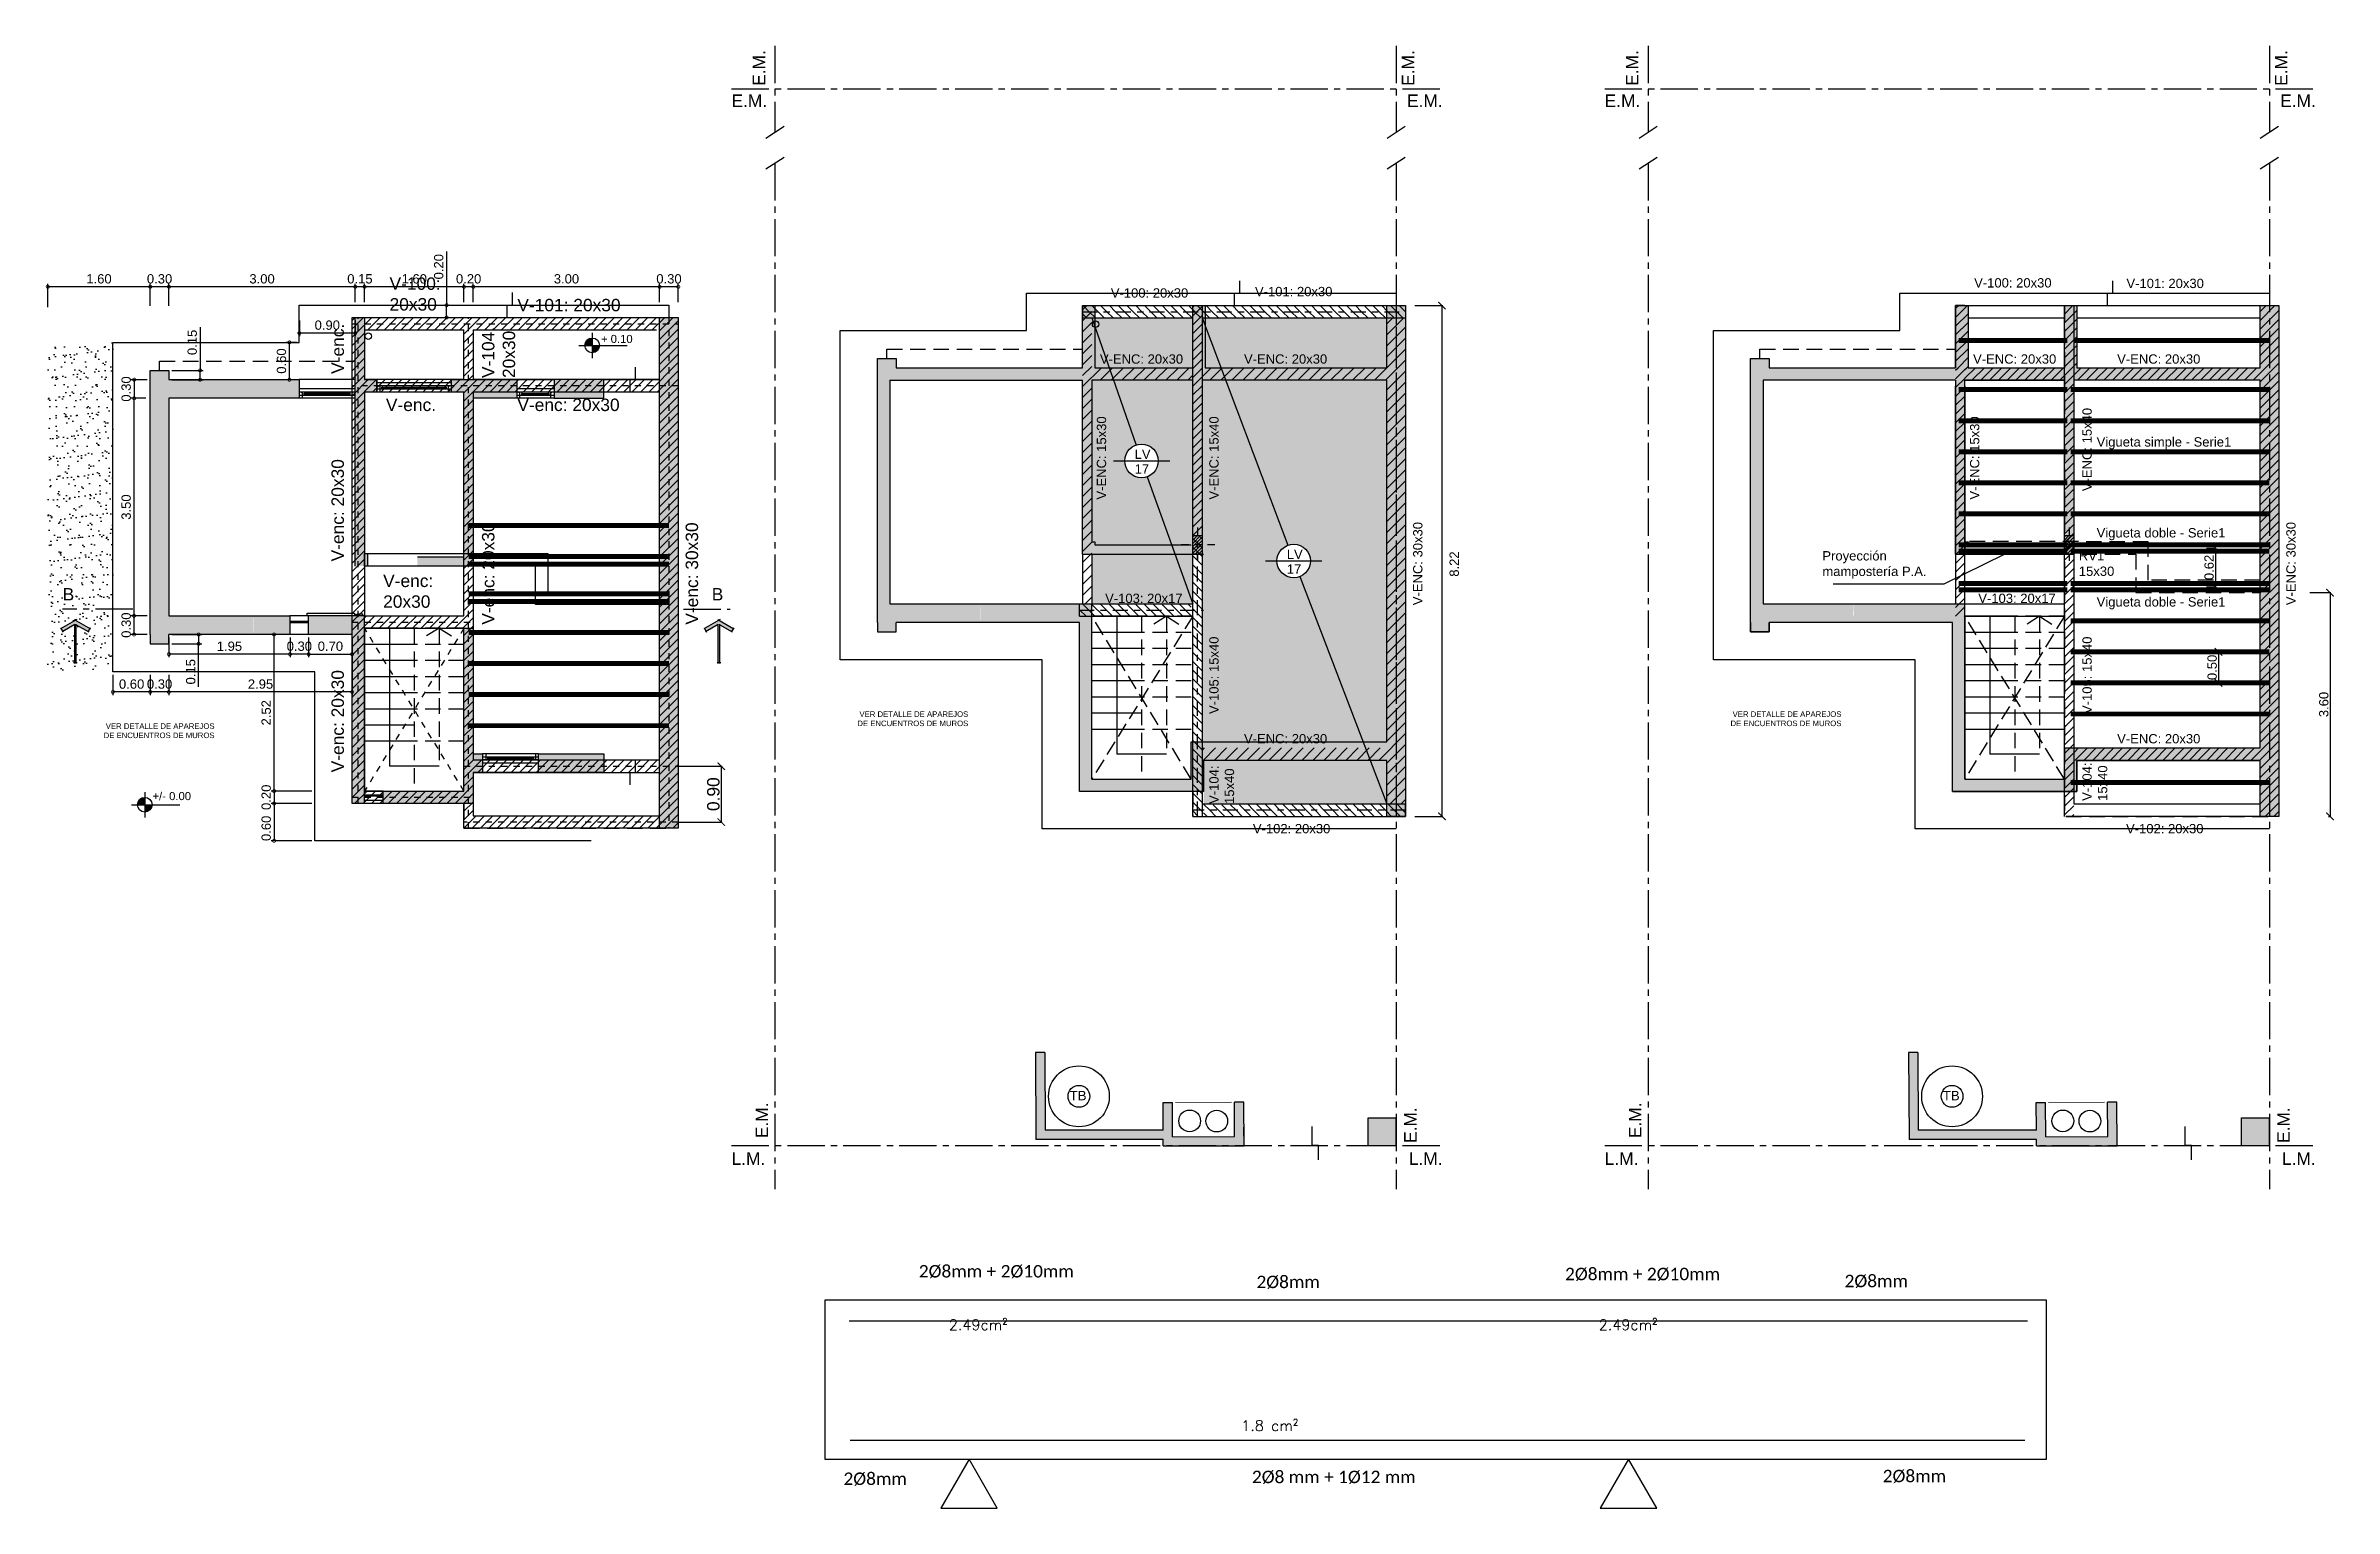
# Model space of a CAD drawing. Header units: millimetres. Extents: x 141 to 475, y -20 to 129.
# Drawn here: x 363.96 to 400.8, y 3.04 to 26.57 of the extents above; entities that cross this region are included whole.
import ezdxf

# ---------------------------------------------------------------- set-up
doc = ezdxf.new("R2010")
doc.units = ezdxf.units.MM
doc.header["$LTSCALE"] = 0.1
doc.header["$MEASUREMENT"] = 0
doc.header["$PDMODE"] = 3
doc.header["$PDSIZE"] = 0.1
for name, pattern in [('ACAD_ISO02W100', [15, 12, -3]), ('ACAD_ISO04W100', [30, 24, -3, 0, -3]), ('ACAD_ISO10W100', [18, 12, -3, 0, -3]), ('DASHED2', [0.375, 0.25, -0.125]), ('RAYITAS', [0.375, 0.25, -0.125]), ('TRAZOS2', [0.375, 0.25, -0.125])]:
    doc.linetypes.add(name, pattern=pattern)
doc.layers.get('DEFPOINTS').update_dxf_attribs({"color": 1})
doc.layers.add('17.Sombras', color=8, linetype='Continuous', lineweight=5)
doc.layers.add('SOMBRA', color=1, linetype='Continuous', lineweight=0)
for name, color, linetype in [('Carpinterias', 7, 'Continuous'), ('CONT_COLU', 5, 'Continuous'), ('CONTORNO VIGA', 4, 'Continuous'), ('Cotas', 1, 'Continuous'), ('COTAS-HECTOR', 2, 'Continuous'), ('Cubierta', 7, 'Continuous'), ('EJE VIGA', 3, 'ACAD_ISO10W100'), ('EJE_COLUM', 4, 'Continuous'), ('EJES', 6, 'Continuous'), ('ELMER', 2, 'Continuous'), ('Equipamiento', 7, 'Continuous'), ('FUNDACIONES-COTAS', 3, 'Continuous'), ('HATCH', 10, 'Continuous'), ('LOSA', 2, 'Continuous'), ('MURO', 2, 'Continuous'), ('Muros', 7, 'Continuous'), ('muros-pta', 4, 'Continuous'), ('Proyecciones', 1, 'Continuous'), ('SOMB_COLUM', 1, 'Continuous'), ('Sombras', 7, 'Continuous'), ('Textos', 7, 'Continuous')]:
    doc.layers.add(name, color=color, linetype=linetype)
doc.styles.add('1 en 100', font='romans.shx', dxfattribs={"height": 0.17})
doc.styles.add('ARIAL', font='arial.ttf', dxfattribs={"height": 0.18})
doc.styles.add('Arial20', font='arial.ttf', dxfattribs={"height": 0.2})
doc.styles.add('CYPETXT', font='calibri.ttf', dxfattribs={"height": 0.2})
doc.styles.add('Diego', font='arial.ttf')
doc.styles.get("Standard").update_dxf_attribs({"font": 'arial.ttf'})
doc.dimstyles.new('Cota Diego', dxfattribs={"dimtxt": 0.185, "dimasz": 0.1, "dimexe": 0.05, "dimexo": 0.05, "dimgap": 0.05, "dimtad": 1, "dimdsep": 46, "dimtxsty": 'Standard', "dimblk": 'DOTSMALL', "dimcen": 0.05, "dimclrd": 1, "dimclre": 1, "dimclrt": 1, "dimadec": 0, "dimazin": 0, "dimtfac": 1, "dimtmove": 0, "dimatfit": 3, "dimldrblk": 'DOTSMALL', "dimfxl": 1, "dimlwe": -1, "dimarcsym": 0})
doc.dimstyles.new('COTA-1-100', dxfattribs={"dimtxt": 0.2, "dimasz": 0.12, "dimexe": 0.012, "dimexo": 0.15, "dimgap": 0.025, "dimtad": 1, "dimzin": 0, "dimdsep": 46, "dimtxsty": 'Arial20', "dimblk1": 'ARCHTICK', "dimblk2": 'ARCHTICK', "dimsah": 1, "dimcen": 0.09, "dimclrd": 256, "dimclre": 256, "dimclrt": 256, "dimazin": 0, "dimtfac": 1, "dimtofl": 0, "dimtmove": 2, "dimatfit": 3, "dimldrblk": 'ARCHTICK', "dimfxl": 1, "dimtolj": 1, "dimtzin": 0, "dimarcsym": 0})

msp = doc.modelspace()

# ---------------------------------------------------------------- texts
at = {"char_height": 0.17, "attachment_point": 1, "style": '1 en 100'}
for s, insert in [('2.49cm²', (378.4992, 6.0756)), ('2.49cm²', (388.9607, 6.0756)), ('1.8 cm²', (383.2061, 4.4529))]:
    msp.add_mtext_dynamic_manual_height_columns(s, width=1.321692, gutter_width=0.85, heights=[0], dxfattribs=dict(at, insert=insert))
at = {"layer": 'COTAS-HECTOR', "char_height": 0.2, "attachment_point": 1, "style": 'CYPETXT'}
for s, insert in [('2%%C8mm + 2%%C10mm', (378.0158, 6.9516)), ('2%%C8mm', (383.4508, 6.7806)), ('2%%C8mm + 2%%C10mm', (388.4182, 6.9078)), ('2%%C8mm', (392.9181, 6.7952)), ('2%%C8mm', (376.8032, 3.6131)), ('2%%C8 mm + 1%%C12 mm', (383.3777, 3.6423)), ('2%%C8mm', (393.5317, 3.6569))]:
    msp.add_mtext(s, dxfattribs=dict(at, insert=insert))
at = {"layer": 'Cubierta', "color": 1, "transparency": 33554559, "char_height": 0.26, "width": 1.302589, "attachment_point": 1}
for s, insert in [('{\\H0.5x;+ 0.10}', (372.8992, 21.9195)), ('{\\H0.5x;+/- 0.00}', (365.6799, 14.5633))]:
    msp.add_mtext(s, dxfattribs=dict(at, insert=insert))
at = {"layer": 'Textos', "color": 2, "char_height": 0.2, "width": 0.738387, "attachment_point": 3, "rotation": 90, "style": 'Diego'}
for insert in [(375.3432, 26.5019), (385.7908, 26.501), (389.3985, 26.5019), (399.8461, 26.501), (375.3906, 9.5672), (385.8282, 9.4906), (389.4459, 9.5672), (399.8835, 9.4906)]:
    msp.add_mtext('E.M.', dxfattribs=dict(at, insert=insert))
at = {"layer": 'Textos', "color": 2, "char_height": 0.2, "attachment_point": 7, "style": 'Diego'}
for s, insert, width in [('E.M.', (375.0006, 25.5884), 0.738387), ('E.M.', (385.8744, 25.5884), 0.738387), ('E.M.', (389.0559, 25.5884), 0.738387), ('E.M.', (399.9297, 25.5884), 0.738387), ('L.M.', (375.0007, 8.5642), 0.601279), ('L.M.', (385.9033, 8.5642), 0.601279), ('L.M.', (389.056, 8.5642), 0.601279), ('L.M.', (399.9586, 8.5642), 0.601279)]:
    msp.add_mtext(s, dxfattribs=dict(at, insert=insert, width=width))
at = {"layer": 'Textos', "color": 2, "ltscale": 0.01, "attachment_point": 1, "style": 'ARIAL'}
for s, insert, char_height, width in [('V-100: 20x30', (369.4965, 22.8449), 0.2, 1.540138), ('V-101: 20x30', (371.5533, 22.4995), 0.2, 1.851523), ('V-100: 20x30', (381.1064, 22.6699), 0.15, 1.540138), ('V-101: 20x30', (383.4271, 22.6923), 0.15, 1.851523), ('V-100: 20x30', (395.0037, 22.8323), 0.15, 1.540138), ('V-101: 20x30', (397.4553, 22.8231), 0.15, 1.851523), ('V-ENC: 20x30', (380.9308, 21.6068), 0.15, 1.387765), ('V-ENC: 20x30', (383.2503, 21.6068), 0.15, 1.387765), ('V-ENC: 20x30', (394.9861, 21.6068), 0.15, 1.387765), ('V-ENC: 20x30', (397.3056, 21.6068), 0.15, 1.387765), ('V-enc.', (369.4376, 20.8945), 0.2, 1.851523), ('V-enc: 20x30', (371.5533, 20.8945), 0.2, 1.851523), ('Vigueta simple - Serie1', (396.9753, 20.2727), 0.15, 2.448874), ('LV', (381.4898, 20.075), 0.15, 0.236026), ('17', (381.4898, 19.838), 0.15, 0.236026), ('Vigueta doble - Serie1', (396.9753, 18.8102), 0.15, 2.448874), ('LV', (383.9388, 18.4631), 0.15, 0.236026), ('Proyección\\Pmampostería P.A.', (392.5606, 18.4397), 0.15, 1.691661), ('RV1^J15x30', (396.6887, 18.4419), 0.15, 2.448874), ('V-enc: 20x30', (369.3929, 18.0622), 0.2, 1.350177), ('17', (383.9388, 18.2262), 0.15, 0.236026), ('V-103: 20x17', (381.0149, 17.7557), 0.15, 1.350177), ('V-103: 20x17', (395.0702, 17.7557), 0.15, 1.350177), ('Vigueta doble - Serie1', (396.9753, 17.6985), 0.15, 2.448874), ('V-ENC: 20x30', (383.2503, 15.4963), 0.15, 1.387765), ('V-ENC: 20x30', (397.3056, 15.4963), 0.15, 1.387765), ('V-102: 20x30', (383.3935, 14.0494), 0.15, 1.851523), ('V-102: 20x30', (397.4488, 14.0494), 0.15, 1.851523)]:
    msp.add_mtext(s, dxfattribs=dict(at, insert=insert, char_height=char_height, width=width))
at = {"layer": 'Textos', "color": 2, "ltscale": 0.01}
for s, insert, char_height, width, attachment_point, rotation, style in [('V-enc.', (368.5612, 21.2918), 0.2, 1.851523, 1, 90, 'ARIAL'), ('V-104: 20x30', (370.9838, 21.2255), 0.2, 1.045062, 1, 90, 'ARIAL'), ('V-ENC: 15x40', (396.7462, 19.4055), 0.15, 1.387765, 1, 90, 'ARIAL'), ('V-ENC: 15x30', (380.8812, 19.2696), 0.15, 1.387765, 1, 90, 'ARIAL'), ('V-ENC: 15x40', (382.6909, 19.2696), 0.15, 1.387765, 1, 90, 'ARIAL'), ('V-ENC: 15x30', (394.9365, 19.2696), 0.15, 1.387765, 1, 90, 'ARIAL'), ('V-enc: 20x30', (368.5612, 18.2744), 0.2, 1.851523, 1, 90, 'ARIAL'), ('V-enc: 20x30', (370.9838, 17.2562), 0.2, 1.851523, 1, 90, 'ARIAL'), ('V-enc: 30x30', (374.2624, 17.2562), 0.2, 1.851523, 1, 90, 'ARIAL'), ('V-ENC: 30x30', (385.9726, 17.57), 0.15, 1.387765, 1, 90, 'ARIAL'), ('V-ENC: 30x30', (400.0279, 17.57), 0.15, 1.387765, 1, 90, 'ARIAL'), ('V-105: 15x40', (382.6909, 15.819), 0.15, 1.387765, 1, 90, 'ARIAL'), ('V-105: 15x40', (396.7462, 15.819), 0.15, 1.387765, 1, 90, 'ARIAL'), ('V-enc: 20x30', (368.5612, 14.8802), 0.2, 1.851523, 1, 90, 'ARIAL'), ('V-104: 15x40', (382.6909, 14.3721), 0.15, 0.746529, 1, 90, 'ARIAL'), ('V-104: 15x40', (396.7462, 14.4214), 0.15, 0.746529, 1, 90, 'ARIAL'), ('TB', (380.7157, 9.6029), 0.1521, 0.46025, 9, 0.26785, 'Diego'), ('TB', (394.771, 9.6029), 0.1521, 0.46025, 9, 0.26785, 'Diego')]:
    msp.add_mtext(s, dxfattribs=dict(at, insert=insert, char_height=char_height, width=width, attachment_point=attachment_point, rotation=rotation, style=style))
at = {"layer": 'Textos', "color": 8, "ltscale": 0.01, "transparency": 33554559, "char_height": 0.2, "width": 0.349669, "style": 'Diego'}
for insert, attachment_point in [((364.2337, 17.8459), 1), ((374.8692, 17.8459), 3)]:
    msp.add_mtext('B', dxfattribs=dict(at, insert=insert, attachment_point=attachment_point))
at = {"layer": 'Textos', "color": 1, "transparency": 33554559, "char_height": 0.08918, "width": 1.801781, "attachment_point": 3}
for insert in [(378.8118, 15.8619), (392.8671, 15.8619), (366.6795, 15.6691)]:
    msp.add_mtext('VER DETALLE DE APAREJOS DE ENCUENTROS DE MUROS ', dxfattribs=dict(at, insert=insert))

# ---------------------------------------------------------------- blocks, each defined once
blk = doc.blocks.new('_ARCHTICK')
at = {"color": 0, "linetype": 'ByBlock', "const_width": 0.15}
blk.add_lwpolyline([(-0.5, -0.5), (0.5, 0.5)], dxfattribs=at)
blk = doc.blocks.new('*D177')
at = {"layer": 'Cotas', "lineweight": -2, "transparency": 16777216}
for p, q in [((386.001, 22.392), (386.449, 22.392)), ((386.437, 22.392), (386.437, 14.172)), ((386.001, 14.172), (386.449, 14.172))]:
    blk.add_line(p, q, dxfattribs=at)
at = {"layer": 'DEFPOINTS', "color": 0, "transparency": 16777216}
for p in [(385.851, 22.392), (385.851, 14.172), (386.437, 14.172)]:
    blk.add_point(p, dxfattribs=at)
at = {"layer": 'Cotas', "lineweight": -2, "transparency": 16777216, "xscale": 0.12, "yscale": 0.12, "zscale": 0.12}
for p, rotation in [((386.437, 22.392), 90), ((386.437, 14.172), 270)]:
    blk.add_blockref('_ARCHTICK', p, dxfattribs=dict(at, rotation=rotation))
at = {"layer": 'Cotas', "color": 2, "transparency": 16777216, "insert": (386.635, 18.232), "char_height": 0.15, "attachment_point": 5, "rotation": 90}
blk.add_mtext('\\A1;8.22', dxfattribs=at)
blk = doc.blocks.new('*D178')
at = {"layer": 'Cotas', "lineweight": -2, "transparency": 16777216}
for p, q in [((398.852, 16.819), (398.925, 16.819)), ((398.937, 16.819), (398.937, 16.319)), ((398.852, 16.319), (398.925, 16.319))]:
    blk.add_line(p, q, dxfattribs=at)
at = {"layer": 'DEFPOINTS', "color": 0, "transparency": 16777216}
for p in [(399.002, 16.819), (398.937, 16.319), (399.002, 16.319)]:
    blk.add_point(p, dxfattribs=at)
at = {"layer": 'Cotas', "lineweight": -2, "transparency": 16777216, "xscale": 0.12, "yscale": 0.12, "zscale": 0.12}
for p, rotation in [((398.937, 16.819), 90), ((398.937, 16.319), 270)]:
    blk.add_blockref('_ARCHTICK', p, dxfattribs=dict(at, rotation=rotation))
at = {"layer": 'Cotas', "color": 2, "transparency": 16777216, "insert": (398.835, 16.569), "char_height": 0.15, "attachment_point": 5, "rotation": 90}
blk.add_mtext('\\A1;0.50', dxfattribs=at)
blk = doc.blocks.new('*D179')
at = {"layer": 'Cotas', "lineweight": -2, "transparency": 16777216}
for p, q in [((398.742, 18.488), (398.875, 18.488)), ((398.887, 18.488), (398.887, 17.868)), ((398.742, 17.868), (398.875, 17.868))]:
    blk.add_line(p, q, dxfattribs=at)
at = {"layer": 'DEFPOINTS', "color": 0, "transparency": 16777216}
for p in [(398.892, 18.488), (398.887, 17.868), (398.892, 17.868)]:
    blk.add_point(p, dxfattribs=at)
at = {"layer": 'Cotas', "lineweight": -2, "transparency": 16777216, "xscale": 0.12, "yscale": 0.12, "zscale": 0.12}
for p, rotation in [((398.887, 18.488), 90), ((398.887, 17.868), 270)]:
    blk.add_blockref('_ARCHTICK', p, dxfattribs=dict(at, rotation=rotation))
at = {"layer": 'Cotas', "color": 2, "transparency": 16777216, "insert": (398.786, 18.178), "char_height": 0.15, "attachment_point": 5, "rotation": 90}
blk.add_mtext('\\A1;0.62', dxfattribs=at)
blk = doc.blocks.new('*D180')
at = {"layer": 'Cotas', "lineweight": -2, "transparency": 16777216}
for p, q in [((400.406, 17.772), (400.745, 17.772)), ((400.733, 17.772), (400.733, 14.172)), ((400.706, 14.172), (400.745, 14.172))]:
    blk.add_line(p, q, dxfattribs=at)
at = {"layer": 'DEFPOINTS', "color": 0, "transparency": 16777216}
for p in [(399.606, 17.772), (399.906, 14.172), (400.733, 14.172)]:
    blk.add_point(p, dxfattribs=at)
at = {"layer": 'Cotas', "lineweight": -2, "transparency": 16777216, "xscale": 0.12, "yscale": 0.12, "zscale": 0.12}
for p, rotation in [((400.733, 17.772), 90), ((400.733, 14.172), 270)]:
    blk.add_blockref('_ARCHTICK', p, dxfattribs=dict(at, rotation=rotation))
at = {"layer": 'Cotas', "color": 2, "transparency": 16777216, "insert": (400.632, 15.972), "char_height": 0.15, "attachment_point": 5, "rotation": 90}
blk.add_mtext('\\A1;3.60', dxfattribs=at)
blk = doc.blocks.new('_DotSmall')
at = {"color": 0, "linetype": 'ByBlock', "const_width": 0.5}
blk.add_lwpolyline([(-0.0625, 0, 1), (0.0625, 0, 1)], format="xyb", close=True, dxfattribs=at)
blk = doc.blocks.new('*D383')
at = {"color": 1, "linetype": 'Continuous', "transparency": 16777216}
for p, q in [((368.006, 21.799), (367.834, 21.799)), ((368.043, 21.199), (367.834, 21.199))]:
    blk.add_line(p, q, dxfattribs=at)
at = {"color": 1, "linetype": 'Continuous', "lineweight": -2, "transparency": 16777216}
blk.add_line((367.884, 21.199), (367.884, 21.799), dxfattribs=at)
at = {"layer": 'DEFPOINTS', "color": 0, "linetype": 'Continuous', "transparency": 16777216}
for p in [(367.884, 21.799), (368.056, 21.799), (368.093, 21.199)]:
    blk.add_point(p, dxfattribs=at)
at = {"color": 1, "linetype": 'Continuous', "lineweight": -2, "transparency": 16777216, "xscale": 0.1, "yscale": 0.1, "zscale": 0.1}
for p, rotation in [((367.884, 21.799), 90), ((367.884, 21.199), 270)]:
    blk.add_blockref('_DotSmall', p, dxfattribs=dict(at, rotation=rotation))
at = {"color": 1, "linetype": 'Continuous', "transparency": 16777216, "insert": (367.757, 21.499), "char_height": 0.15, "attachment_point": 5, "rotation": 90}
blk.add_mtext('0.60', dxfattribs=at)
blk = doc.blocks.new('vcdpx')
at = {"layer": 'Carpinterias', "color": 2}
for p, q in [((355.865, 493.122), (355.265, 493.122)), ((355.865, 492.972), (355.265, 492.972)), ((355.865, 492.922), (355.265, 492.922)), ((355.305, 492.912), (355.305, 492.922)), ((355.305, 492.912), (355.315, 492.912)), ((355.315, 492.822), (355.315, 492.912)), ((355.355, 492.902), (355.345, 492.902)), ((355.345, 492.872), (355.345, 492.902)), ((355.345, 492.892), (355.355, 492.892)), ((355.355, 492.902), (355.355, 492.922)), ((355.775, 492.902), (355.775, 492.922)), ((355.775, 492.902), (355.785, 492.902)), ((355.785, 492.892), (355.775, 492.892)), ((355.785, 492.872), (355.785, 492.902)), ((355.825, 492.912), (355.815, 492.912)), ((355.815, 492.822), (355.815, 492.912)), ((355.825, 492.912), (355.825, 492.922)), ((355.265, 492.872), (355.865, 492.872)), ((355.865, 492.822), (355.265, 492.822))]:
    blk.add_line(p, q, dxfattribs=at)
at = {"layer": 'Carpinterias', "color": 1}
for p, q in [((355.345, 492.902), (355.785, 492.902)), ((355.345, 492.892), (355.785, 492.892))]:
    blk.add_line(p, q, dxfattribs=at)
at = {"layer": 'Carpinterias', "color": 2}
for centre, start, end in [((355.345, 492.892), 270, 0), ((355.785, 492.892), 180, 270)]:
    blk.add_arc(centre, 0.01, start, end, dxfattribs=at)
blk = doc.blocks.new('SDFGBB')
blk.add_hatch(color=256).paths.add_polyline_path([(-0.353, 0.316), (-0.402, 0.232), (0, 0), (0.402, 0.232), (0.353, 0.316), (0.024, 0.126), (0.024, 1.177), (-0.022, 1.177), (-0.022, 0.124)])
for p, q in [((-0.051, 1.177), (0.05, 1.177)), ((-0.022, 1.205), (-0.022, 0.116)), ((0.024, 1.205), (0.024, 0.116)), ((0.037, -0.022), (-0.418, 0.241)), ((-0.412, 0.214), (-0.343, 0.333)), ((-0.022, 0.124), (-0.37, 0.325)), ((-0.033, -0.019), (0.418, 0.241)), ((0.024, 0.126), (0.37, 0.325)), ((0.412, 0.214), (0.343, 0.333))]:
    blk.add_line(p, q)
blk = doc.blocks.new('*D377')
at = {"color": 1, "linetype": 'Continuous', "transparency": 16777216}
for p, q in [((368.894, 17.049), (368.894, 16.124)), ((365.944, 16.449), (365.944, 16.124))]:
    blk.add_line(p, q, dxfattribs=at)
at = {"color": 1, "linetype": 'Continuous', "lineweight": -2, "transparency": 16777216}
blk.add_line((368.894, 16.174), (365.944, 16.174), dxfattribs=at)
at = {"layer": 'DEFPOINTS', "color": 0, "linetype": 'Continuous', "transparency": 16777216}
for p in [(368.894, 17.099), (365.944, 16.499), (365.944, 16.174)]:
    blk.add_point(p, dxfattribs=at)
at = {"color": 1, "linetype": 'Continuous', "lineweight": -2, "transparency": 16777216, "xscale": 0.1, "yscale": 0.1, "zscale": 0.1, "rotation": 180}
blk.add_blockref('_DotSmall', (365.944, 16.174), dxfattribs=at)
at = {"color": 1, "linetype": 'Continuous', "lineweight": -2, "transparency": 16777216, "xscale": 0.1, "yscale": 0.1, "zscale": 0.1}
blk.add_blockref('_DotSmall', (368.894, 16.174), dxfattribs=at)
at = {"color": 1, "linetype": 'Continuous', "transparency": 16777216, "insert": (367.419, 16.3), "char_height": 0.15, "attachment_point": 5}
blk.add_mtext('2.95', dxfattribs=at)
blk = doc.blocks.new('*D378')
at = {"color": 1, "linetype": 'Continuous', "transparency": 16777216}
for p, q in [((365.644, 16.449), (365.644, 16.124)), ((365.944, 16.449), (365.944, 16.124))]:
    blk.add_line(p, q, dxfattribs=at)
at = {"color": 1, "linetype": 'Continuous', "lineweight": -2, "transparency": 16777216}
blk.add_line((365.944, 16.174), (365.644, 16.174), dxfattribs=at)
at = {"layer": 'DEFPOINTS', "color": 0, "linetype": 'Continuous', "transparency": 16777216}
for p in [(365.644, 16.499), (365.944, 16.499), (365.644, 16.174)]:
    blk.add_point(p, dxfattribs=at)
at = {"color": 1, "linetype": 'Continuous', "lineweight": -2, "transparency": 16777216, "xscale": 0.1, "yscale": 0.1, "zscale": 0.1, "rotation": 180}
blk.add_blockref('_DotSmall', (365.644, 16.174), dxfattribs=at)
at = {"color": 1, "linetype": 'Continuous', "lineweight": -2, "transparency": 16777216, "xscale": 0.1, "yscale": 0.1, "zscale": 0.1}
blk.add_blockref('_DotSmall', (365.944, 16.174), dxfattribs=at)
at = {"color": 1, "linetype": 'Continuous', "transparency": 16777216, "insert": (365.794, 16.3), "char_height": 0.15, "attachment_point": 5}
blk.add_mtext('0.30', dxfattribs=at)
blk = doc.blocks.new('*D379')
at = {"color": 1, "linetype": 'Continuous', "transparency": 16777216}
for p, q in [((365.594, 17.399), (365.334, 17.399)), ((365.594, 17.099), (365.334, 17.099))]:
    blk.add_line(p, q, dxfattribs=at)
at = {"color": 1, "linetype": 'Continuous', "lineweight": -2, "transparency": 16777216}
blk.add_line((365.384, 17.099), (365.384, 17.399), dxfattribs=at)
at = {"layer": 'DEFPOINTS', "color": 0, "linetype": 'Continuous', "transparency": 16777216}
for p in [(365.384, 17.399), (365.644, 17.399), (365.644, 17.099)]:
    blk.add_point(p, dxfattribs=at)
at = {"color": 1, "linetype": 'Continuous', "lineweight": -2, "transparency": 16777216, "xscale": 0.1, "yscale": 0.1, "zscale": 0.1}
for p, rotation in [((365.384, 17.399), 90), ((365.384, 17.099), 270)]:
    blk.add_blockref('_DotSmall', p, dxfattribs=dict(at, rotation=rotation))
at = {"color": 1, "linetype": 'Continuous', "transparency": 16777216, "insert": (365.257, 17.249), "char_height": 0.15, "attachment_point": 5, "rotation": 90}
blk.add_mtext('0.30', dxfattribs=at)
blk = doc.blocks.new('*D380')
at = {"color": 1, "linetype": 'Continuous', "transparency": 16777216}
for p, q in [((365.571, 20.899), (365.334, 20.899)), ((365.594, 17.399), (365.334, 17.399))]:
    blk.add_line(p, q, dxfattribs=at)
at = {"color": 1, "linetype": 'Continuous', "lineweight": -2, "transparency": 16777216}
blk.add_line((365.384, 17.399), (365.384, 20.899), dxfattribs=at)
at = {"layer": 'DEFPOINTS', "color": 0, "linetype": 'Continuous', "transparency": 16777216}
for p in [(365.384, 20.899), (365.621, 20.899), (365.644, 17.399)]:
    blk.add_point(p, dxfattribs=at)
at = {"color": 1, "linetype": 'Continuous', "lineweight": -2, "transparency": 16777216, "xscale": 0.1, "yscale": 0.1, "zscale": 0.1}
for p, rotation in [((365.384, 20.899), 90), ((365.384, 17.399), 270)]:
    blk.add_blockref('_DotSmall', p, dxfattribs=dict(at, rotation=rotation))
at = {"color": 1, "linetype": 'Continuous', "transparency": 16777216, "insert": (365.257, 19.149), "char_height": 0.15, "attachment_point": 5, "rotation": 90}
blk.add_mtext('3.50', dxfattribs=at)
blk = doc.blocks.new('*D381')
at = {"color": 1, "linetype": 'Continuous', "transparency": 16777216}
for p, q in [((365.594, 21.199), (365.334, 21.199)), ((365.571, 20.899), (365.334, 20.899))]:
    blk.add_line(p, q, dxfattribs=at)
at = {"color": 1, "linetype": 'Continuous', "lineweight": -2, "transparency": 16777216}
blk.add_line((365.384, 21.199), (365.384, 20.899), dxfattribs=at)
at = {"layer": 'DEFPOINTS', "color": 0, "linetype": 'Continuous', "transparency": 16777216}
for p in [(365.644, 21.199), (365.384, 20.899), (365.621, 20.899)]:
    blk.add_point(p, dxfattribs=at)
at = {"color": 1, "linetype": 'Continuous', "lineweight": -2, "transparency": 16777216, "xscale": 0.1, "yscale": 0.1, "zscale": 0.1}
for p, rotation in [((365.384, 21.199), 90), ((365.384, 20.899), 270)]:
    blk.add_blockref('_DotSmall', p, dxfattribs=dict(at, rotation=rotation))
at = {"color": 1, "linetype": 'Continuous', "transparency": 16777216, "insert": (365.257, 21.049), "char_height": 0.15, "attachment_point": 5, "rotation": 90}
blk.add_mtext('0.30', dxfattribs=at)
blk = doc.blocks.new('*D382')
at = {"color": 1, "linetype": 'Continuous', "transparency": 16777216}
for p, q in [((368.144, 14.379), (367.588, 14.379)), ((368.244, 13.779), (367.588, 13.779))]:
    blk.add_line(p, q, dxfattribs=at)
at = {"color": 1, "linetype": 'Continuous', "lineweight": -2, "transparency": 16777216}
blk.add_line((367.638, 14.379), (367.638, 13.779), dxfattribs=at)
at = {"layer": 'DEFPOINTS', "color": 0, "linetype": 'Continuous', "transparency": 16777216}
for p in [(368.194, 14.379), (367.638, 13.779), (368.294, 13.779)]:
    blk.add_point(p, dxfattribs=at)
at = {"color": 1, "linetype": 'Continuous', "lineweight": -2, "transparency": 16777216, "xscale": 0.1, "yscale": 0.1, "zscale": 0.1}
for p, rotation in [((367.638, 14.379), 90), ((367.638, 13.779), 270)]:
    blk.add_blockref('_DotSmall', p, dxfattribs=dict(at, rotation=rotation))
at = {"color": 1, "linetype": 'Continuous', "transparency": 16777216, "insert": (367.511, 13.979), "char_height": 0.15, "attachment_point": 5, "rotation": 90}
blk.add_mtext('0.60', dxfattribs=at)
blk = doc.blocks.new('*D384')
at = {"color": 1, "linetype": 'Continuous', "transparency": 16777216}
for p, q in [((373.844, 22.6), (373.844, 22.744)), ((374.144, 22.449), (374.144, 22.744))]:
    blk.add_line(p, q, dxfattribs=at)
at = {"color": 1, "linetype": 'Continuous', "lineweight": -2, "transparency": 16777216}
blk.add_line((374.144, 22.694), (373.844, 22.694), dxfattribs=at)
at = {"layer": 'DEFPOINTS', "color": 0, "linetype": 'Continuous', "transparency": 16777216}
for p in [(373.844, 22.694), (373.844, 22.55), (374.144, 22.399)]:
    blk.add_point(p, dxfattribs=at)
at = {"color": 1, "linetype": 'Continuous', "lineweight": -2, "transparency": 16777216, "xscale": 0.1, "yscale": 0.1, "zscale": 0.1, "rotation": 180}
blk.add_blockref('_DotSmall', (373.844, 22.694), dxfattribs=at)
at = {"color": 1, "linetype": 'Continuous', "lineweight": -2, "transparency": 16777216, "xscale": 0.1, "yscale": 0.1, "zscale": 0.1}
blk.add_blockref('_DotSmall', (374.144, 22.694), dxfattribs=at)
at = {"color": 1, "linetype": 'Continuous', "transparency": 16777216, "insert": (373.994, 22.821), "char_height": 0.15, "attachment_point": 5}
blk.add_mtext('0.30', dxfattribs=at)
blk = doc.blocks.new('*D385')
at = {"color": 1, "linetype": 'Continuous', "transparency": 16777216}
for p, q in [((370.844, 22.444), (370.844, 22.744)), ((373.844, 22.449), (373.844, 22.744))]:
    blk.add_line(p, q, dxfattribs=at)
at = {"color": 1, "linetype": 'Continuous', "lineweight": -2, "transparency": 16777216}
blk.add_line((373.844, 22.694), (370.844, 22.694), dxfattribs=at)
at = {"layer": 'DEFPOINTS', "color": 0, "linetype": 'Continuous', "transparency": 16777216}
for p in [(370.844, 22.694), (370.844, 22.394), (373.844, 22.399)]:
    blk.add_point(p, dxfattribs=at)
at = {"color": 1, "linetype": 'Continuous', "lineweight": -2, "transparency": 16777216, "xscale": 0.1, "yscale": 0.1, "zscale": 0.1, "rotation": 180}
blk.add_blockref('_DotSmall', (370.844, 22.694), dxfattribs=at)
at = {"color": 1, "linetype": 'Continuous', "lineweight": -2, "transparency": 16777216, "xscale": 0.1, "yscale": 0.1, "zscale": 0.1}
blk.add_blockref('_DotSmall', (373.844, 22.694), dxfattribs=at)
at = {"color": 1, "linetype": 'Continuous', "transparency": 16777216, "insert": (372.344, 22.821), "char_height": 0.15, "attachment_point": 5}
blk.add_mtext('3.00', dxfattribs=at)
blk = doc.blocks.new('*D386')
at = {"color": 1, "linetype": 'Continuous', "transparency": 16777216}
for p, q in [((369.094, 22.583), (369.094, 22.744)), ((370.694, 22.449), (370.694, 22.744))]:
    blk.add_line(p, q, dxfattribs=at)
at = {"color": 1, "linetype": 'Continuous', "lineweight": -2, "transparency": 16777216}
blk.add_line((370.694, 22.694), (369.094, 22.694), dxfattribs=at)
at = {"layer": 'DEFPOINTS', "color": 0, "linetype": 'Continuous', "transparency": 16777216}
for p in [(369.094, 22.694), (369.094, 22.533), (370.694, 22.399)]:
    blk.add_point(p, dxfattribs=at)
at = {"color": 1, "linetype": 'Continuous', "lineweight": -2, "transparency": 16777216, "xscale": 0.1, "yscale": 0.1, "zscale": 0.1, "rotation": 180}
blk.add_blockref('_DotSmall', (369.094, 22.694), dxfattribs=at)
at = {"color": 1, "linetype": 'Continuous', "lineweight": -2, "transparency": 16777216, "xscale": 0.1, "yscale": 0.1, "zscale": 0.1}
blk.add_blockref('_DotSmall', (370.694, 22.694), dxfattribs=at)
at = {"color": 1, "linetype": 'Continuous', "transparency": 16777216, "insert": (369.894, 22.821), "char_height": 0.15, "attachment_point": 5}
blk.add_mtext('1.60', dxfattribs=at)
blk = doc.blocks.new('*D387')
at = {"color": 1, "linetype": 'Continuous', "transparency": 16777216}
for p, q in [((365.944, 22.393), (365.944, 22.744)), ((368.944, 22.494), (368.944, 22.744))]:
    blk.add_line(p, q, dxfattribs=at)
at = {"color": 1, "linetype": 'Continuous', "lineweight": -2, "transparency": 16777216}
blk.add_line((368.944, 22.694), (365.944, 22.694), dxfattribs=at)
at = {"layer": 'DEFPOINTS', "color": 0, "linetype": 'Continuous', "transparency": 16777216}
for p in [(365.944, 22.694), (365.944, 22.343), (368.944, 22.444)]:
    blk.add_point(p, dxfattribs=at)
at = {"color": 1, "linetype": 'Continuous', "lineweight": -2, "transparency": 16777216, "xscale": 0.1, "yscale": 0.1, "zscale": 0.1, "rotation": 180}
blk.add_blockref('_DotSmall', (365.944, 22.694), dxfattribs=at)
at = {"color": 1, "linetype": 'Continuous', "lineweight": -2, "transparency": 16777216, "xscale": 0.1, "yscale": 0.1, "zscale": 0.1}
blk.add_blockref('_DotSmall', (368.944, 22.694), dxfattribs=at)
at = {"color": 1, "linetype": 'Continuous', "transparency": 16777216, "insert": (367.444, 22.821), "char_height": 0.15, "attachment_point": 5}
blk.add_mtext('3.00', dxfattribs=at)
blk = doc.blocks.new('*D388')
at = {"color": 1, "linetype": 'Continuous', "transparency": 16777216}
for p, q in [((365.644, 22.389), (365.644, 22.744)), ((365.944, 22.385), (365.944, 22.744))]:
    blk.add_line(p, q, dxfattribs=at)
at = {"color": 1, "linetype": 'Continuous', "lineweight": -2, "transparency": 16777216}
blk.add_line((365.944, 22.694), (365.644, 22.694), dxfattribs=at)
at = {"layer": 'DEFPOINTS', "color": 0, "linetype": 'Continuous', "transparency": 16777216}
for p in [(365.644, 22.694), (365.644, 22.339), (365.944, 22.335)]:
    blk.add_point(p, dxfattribs=at)
at = {"color": 1, "linetype": 'Continuous', "lineweight": -2, "transparency": 16777216, "xscale": 0.1, "yscale": 0.1, "zscale": 0.1, "rotation": 180}
blk.add_blockref('_DotSmall', (365.644, 22.694), dxfattribs=at)
at = {"color": 1, "linetype": 'Continuous', "lineweight": -2, "transparency": 16777216, "xscale": 0.1, "yscale": 0.1, "zscale": 0.1}
blk.add_blockref('_DotSmall', (365.944, 22.694), dxfattribs=at)
at = {"color": 1, "linetype": 'Continuous', "transparency": 16777216, "insert": (365.794, 22.821), "char_height": 0.15, "attachment_point": 5}
blk.add_mtext('0.30', dxfattribs=at)
blk = doc.blocks.new('*D389')
at = {"color": 1, "linetype": 'Continuous', "transparency": 16777216}
for p, q in [((363.994, 22.364), (363.994, 22.744)), ((365.644, 22.431), (365.644, 22.744))]:
    blk.add_line(p, q, dxfattribs=at)
at = {"color": 1, "linetype": 'Continuous', "lineweight": -2, "transparency": 16777216}
blk.add_line((365.644, 22.694), (363.994, 22.694), dxfattribs=at)
at = {"layer": 'DEFPOINTS', "color": 0, "linetype": 'Continuous', "transparency": 16777216}
for p in [(363.994, 22.694), (363.994, 22.314), (365.644, 22.381)]:
    blk.add_point(p, dxfattribs=at)
at = {"color": 1, "linetype": 'Continuous', "lineweight": -2, "transparency": 16777216, "xscale": 0.1, "yscale": 0.1, "zscale": 0.1, "rotation": 180}
blk.add_blockref('_DotSmall', (363.994, 22.694), dxfattribs=at)
at = {"color": 1, "linetype": 'Continuous', "lineweight": -2, "transparency": 16777216, "xscale": 0.1, "yscale": 0.1, "zscale": 0.1}
blk.add_blockref('_DotSmall', (365.644, 22.694), dxfattribs=at)
at = {"color": 1, "linetype": 'Continuous', "transparency": 16777216, "insert": (364.819, 22.821), "char_height": 0.15, "attachment_point": 5}
blk.add_mtext('1.60', dxfattribs=at)
blk = doc.blocks.new('Nivel Planta')
at = {"layer": 'Cubierta'}
h = blk.add_hatch(color=1, dxfattribs=at)
h.paths.add_polyline_path([(509.851, 209.413, 0.414214), (509.733, 209.295), (509.851, 209.295)])
h.paths.add_polyline_path([(509.969, 209.295), (509.851, 209.295), (509.851, 209.177, 0.414214)])
at = {"layer": 'Cotas', "color": 1}
for p, q in [((509.636, 209.295), (510.413, 209.295)), ((509.851, 209.499), (509.851, 209.09))]:
    blk.add_line(p, q, dxfattribs=at)
blk.add_circle((509.851, 209.295), 0.118, dxfattribs=at)
blk = doc.blocks.new('*D391')
at = {"color": 1, "linetype": 'Continuous', "transparency": 16777216}
for p, q in [((370.694, 22.449), (370.694, 22.744)), ((370.844, 22.449), (370.844, 22.744))]:
    blk.add_line(p, q, dxfattribs=at)
at = {"color": 1, "linetype": 'Continuous', "lineweight": -2, "transparency": 16777216}
blk.add_line((370.844, 22.694), (370.694, 22.694), dxfattribs=at)
at = {"layer": 'DEFPOINTS', "color": 0, "linetype": 'Continuous', "transparency": 16777216}
for p in [(370.694, 22.694), (370.694, 22.399), (370.844, 22.399)]:
    blk.add_point(p, dxfattribs=at)
at = {"color": 1, "linetype": 'Continuous', "lineweight": -2, "transparency": 16777216, "xscale": 0.1, "yscale": 0.1, "zscale": 0.1, "rotation": 180}
blk.add_blockref('_DotSmall', (370.694, 22.694), dxfattribs=at)
at = {"color": 1, "linetype": 'Continuous', "lineweight": -2, "transparency": 16777216, "xscale": 0.1, "yscale": 0.1, "zscale": 0.1}
blk.add_blockref('_DotSmall', (370.844, 22.694), dxfattribs=at)
at = {"color": 1, "linetype": 'Continuous', "transparency": 16777216, "insert": (370.769, 22.821), "char_height": 0.15, "attachment_point": 5}
blk.add_mtext('0.20', dxfattribs=at)
blk = doc.blocks.new('*D390')
at = {"color": 1, "linetype": 'Continuous', "transparency": 16777216}
for p, q in [((368.944, 22.449), (368.944, 22.744)), ((369.094, 22.449), (369.094, 22.744))]:
    blk.add_line(p, q, dxfattribs=at)
at = {"color": 1, "linetype": 'Continuous', "lineweight": -2, "transparency": 16777216}
blk.add_line((369.094, 22.694), (368.944, 22.694), dxfattribs=at)
at = {"layer": 'DEFPOINTS', "color": 0, "linetype": 'Continuous', "transparency": 16777216}
for p in [(368.944, 22.694), (368.944, 22.399), (369.094, 22.399)]:
    blk.add_point(p, dxfattribs=at)
at = {"color": 1, "linetype": 'Continuous', "lineweight": -2, "transparency": 16777216, "xscale": 0.1, "yscale": 0.1, "zscale": 0.1, "rotation": 180}
blk.add_blockref('_DotSmall', (368.944, 22.694), dxfattribs=at)
at = {"color": 1, "linetype": 'Continuous', "lineweight": -2, "transparency": 16777216, "xscale": 0.1, "yscale": 0.1, "zscale": 0.1}
blk.add_blockref('_DotSmall', (369.094, 22.694), dxfattribs=at)
at = {"color": 1, "linetype": 'Continuous', "transparency": 16777216, "insert": (369.019, 22.821), "char_height": 0.15, "attachment_point": 5}
blk.add_mtext('0.15', dxfattribs=at)
blk = doc.blocks.new('*D392')
at = {"color": 1, "linetype": 'Continuous', "transparency": 16777216}
for p, q in [((367.844, 17.099), (367.588, 17.099)), ((368.244, 14.579), (367.588, 14.579))]:
    blk.add_line(p, q, dxfattribs=at)
at = {"color": 1, "linetype": 'Continuous', "lineweight": -2, "transparency": 16777216}
blk.add_line((367.638, 14.579), (367.638, 17.099), dxfattribs=at)
at = {"layer": 'DEFPOINTS', "color": 0, "linetype": 'Continuous', "transparency": 16777216}
for p in [(367.638, 17.099), (367.894, 17.099), (368.294, 14.579)]:
    blk.add_point(p, dxfattribs=at)
at = {"color": 1, "linetype": 'Continuous', "lineweight": -2, "transparency": 16777216, "xscale": 0.1, "yscale": 0.1, "zscale": 0.1}
for p, rotation in [((367.638, 17.099), 90), ((367.638, 14.579), 270)]:
    blk.add_blockref('_DotSmall', p, dxfattribs=dict(at, rotation=rotation))
at = {"color": 1, "linetype": 'Continuous', "transparency": 16777216, "insert": (367.511, 15.839), "char_height": 0.15, "attachment_point": 5, "rotation": 90}
blk.add_mtext('2.52', dxfattribs=at)
blk = doc.blocks.new('*D393')
at = {"color": 1, "linetype": 'Continuous', "transparency": 16777216}
for p, q in [((368.244, 14.579), (367.588, 14.579)), ((368.244, 14.379), (367.588, 14.379))]:
    blk.add_line(p, q, dxfattribs=at)
at = {"color": 1, "linetype": 'Continuous', "lineweight": -2, "transparency": 16777216}
blk.add_line((367.638, 14.579), (367.638, 14.379), dxfattribs=at)
at = {"layer": 'DEFPOINTS', "color": 0, "linetype": 'Continuous', "transparency": 16777216}
for p in [(367.638, 14.379), (368.294, 14.579), (368.294, 14.379)]:
    blk.add_point(p, dxfattribs=at)
at = {"color": 1, "linetype": 'Continuous', "lineweight": -2, "transparency": 16777216, "xscale": 0.1, "yscale": 0.1, "zscale": 0.1}
for p, rotation in [((367.638, 14.579), 90), ((367.638, 14.379), 270)]:
    blk.add_blockref('_DotSmall', p, dxfattribs=dict(at, rotation=rotation))
at = {"color": 1, "linetype": 'Continuous', "transparency": 16777216, "insert": (367.511, 14.479), "char_height": 0.15, "attachment_point": 5, "rotation": 90}
blk.add_mtext('0.20', dxfattribs=at)
blk = doc.blocks.new('*D394')
at = {"color": 1, "linetype": 'Continuous', "transparency": 16777216}
for p, q in [((368.044, 22.149), (368.044, 21.899)), ((368.944, 22.149), (368.944, 21.899))]:
    blk.add_line(p, q, dxfattribs=at)
at = {"color": 1, "linetype": 'Continuous', "lineweight": -2, "transparency": 16777216}
blk.add_line((368.944, 21.949), (368.044, 21.949), dxfattribs=at)
at = {"layer": 'DEFPOINTS', "color": 0, "linetype": 'Continuous', "transparency": 16777216}
for p in [(368.044, 22.199), (368.944, 22.199), (368.044, 21.949)]:
    blk.add_point(p, dxfattribs=at)
at = {"color": 1, "linetype": 'Continuous', "lineweight": -2, "transparency": 16777216, "xscale": 0.1, "yscale": 0.1, "zscale": 0.1, "rotation": 180}
blk.add_blockref('_DotSmall', (368.044, 21.949), dxfattribs=at)
at = {"color": 1, "linetype": 'Continuous', "lineweight": -2, "transparency": 16777216, "xscale": 0.1, "yscale": 0.1, "zscale": 0.1}
blk.add_blockref('_DotSmall', (368.944, 21.949), dxfattribs=at)
at = {"color": 1, "linetype": 'Continuous', "transparency": 16777216, "insert": (368.494, 22.076), "char_height": 0.15, "attachment_point": 5}
blk.add_mtext('0.90', dxfattribs=at)
blk = doc.blocks.new('*D395')
at = {"color": 1, "linetype": 'Continuous', "transparency": 16777216}
for p, q in [((367.894, 17.049), (367.894, 16.732)), ((368.194, 17.049), (368.194, 16.732))]:
    blk.add_line(p, q, dxfattribs=at)
at = {"color": 1, "linetype": 'Continuous', "lineweight": -2, "transparency": 16777216}
blk.add_line((368.194, 16.782), (367.894, 16.782), dxfattribs=at)
at = {"layer": 'DEFPOINTS', "color": 0, "linetype": 'Continuous', "transparency": 16777216}
for p in [(367.894, 17.099), (368.194, 17.099), (367.894, 16.782)]:
    blk.add_point(p, dxfattribs=at)
at = {"color": 1, "linetype": 'Continuous', "lineweight": -2, "transparency": 16777216, "xscale": 0.1, "yscale": 0.1, "zscale": 0.1, "rotation": 180}
blk.add_blockref('_DotSmall', (367.894, 16.782), dxfattribs=at)
at = {"color": 1, "linetype": 'Continuous', "lineweight": -2, "transparency": 16777216, "xscale": 0.1, "yscale": 0.1, "zscale": 0.1}
blk.add_blockref('_DotSmall', (368.194, 16.782), dxfattribs=at)
at = {"color": 1, "linetype": 'Continuous', "transparency": 16777216, "insert": (368.044, 16.909), "char_height": 0.15, "attachment_point": 5}
blk.add_mtext('0.30', dxfattribs=at)
blk = doc.blocks.new('*D396')
at = {"color": 1, "linetype": 'Continuous', "transparency": 16777216}
for p, q in [((368.194, 17.049), (368.194, 16.732)), ((368.894, 17.049), (368.894, 16.732))]:
    blk.add_line(p, q, dxfattribs=at)
at = {"color": 1, "linetype": 'Continuous', "lineweight": -2, "transparency": 16777216}
blk.add_line((368.194, 16.782), (368.894, 16.782), dxfattribs=at)
at = {"layer": 'DEFPOINTS', "color": 0, "linetype": 'Continuous', "transparency": 16777216}
for p in [(368.194, 17.099), (368.894, 17.099), (368.894, 16.782)]:
    blk.add_point(p, dxfattribs=at)
at = {"color": 1, "linetype": 'Continuous', "lineweight": -2, "transparency": 16777216, "xscale": 0.1, "yscale": 0.1, "zscale": 0.1, "rotation": 180}
blk.add_blockref('_DotSmall', (368.194, 16.782), dxfattribs=at)
at = {"color": 1, "linetype": 'Continuous', "lineweight": -2, "transparency": 16777216, "xscale": 0.1, "yscale": 0.1, "zscale": 0.1}
blk.add_blockref('_DotSmall', (368.894, 16.782), dxfattribs=at)
at = {"color": 1, "linetype": 'Continuous', "transparency": 16777216, "insert": (368.544, 16.909), "char_height": 0.15, "attachment_point": 5}
blk.add_mtext('0.70', dxfattribs=at)
blk = doc.blocks.new('*D397')
at = {"color": 1, "linetype": 'Continuous', "transparency": 16777216}
for p, q in [((365.944, 17.049), (365.944, 16.732)), ((367.894, 17.049), (367.894, 16.732))]:
    blk.add_line(p, q, dxfattribs=at)
at = {"color": 1, "linetype": 'Continuous', "lineweight": -2, "transparency": 16777216}
blk.add_line((367.894, 16.782), (365.944, 16.782), dxfattribs=at)
at = {"layer": 'DEFPOINTS', "color": 0, "linetype": 'Continuous', "transparency": 16777216}
for p in [(365.944, 17.099), (367.894, 17.099), (365.944, 16.782)]:
    blk.add_point(p, dxfattribs=at)
at = {"color": 1, "linetype": 'Continuous', "lineweight": -2, "transparency": 16777216, "xscale": 0.1, "yscale": 0.1, "zscale": 0.1, "rotation": 180}
blk.add_blockref('_DotSmall', (365.944, 16.782), dxfattribs=at)
at = {"color": 1, "linetype": 'Continuous', "lineweight": -2, "transparency": 16777216, "xscale": 0.1, "yscale": 0.1, "zscale": 0.1}
blk.add_blockref('_DotSmall', (367.894, 16.782), dxfattribs=at)
at = {"color": 1, "linetype": 'Continuous', "transparency": 16777216, "insert": (366.919, 16.909), "char_height": 0.15, "attachment_point": 5}
blk.add_mtext('1.95', dxfattribs=at)
blk = doc.blocks.new('*D398')
at = {"color": 1, "linetype": 'Continuous', "transparency": 16777216}
for p, q in [((365.044, 16.449), (365.044, 16.124)), ((365.644, 16.449), (365.644, 16.124))]:
    blk.add_line(p, q, dxfattribs=at)
at = {"color": 1, "linetype": 'Continuous', "lineweight": -2, "transparency": 16777216}
blk.add_line((365.644, 16.174), (365.044, 16.174), dxfattribs=at)
at = {"layer": 'DEFPOINTS', "color": 0, "linetype": 'Continuous', "transparency": 16777216}
for p in [(365.044, 16.499), (365.644, 16.499), (365.044, 16.174)]:
    blk.add_point(p, dxfattribs=at)
at = {"color": 1, "linetype": 'Continuous', "lineweight": -2, "transparency": 16777216, "xscale": 0.1, "yscale": 0.1, "zscale": 0.1, "rotation": 180}
blk.add_blockref('_DotSmall', (365.044, 16.174), dxfattribs=at)
at = {"color": 1, "linetype": 'Continuous', "lineweight": -2, "transparency": 16777216, "xscale": 0.1, "yscale": 0.1, "zscale": 0.1}
blk.add_blockref('_DotSmall', (365.644, 16.174), dxfattribs=at)
at = {"color": 1, "linetype": 'Continuous', "transparency": 16777216, "insert": (365.344, 16.3), "char_height": 0.15, "attachment_point": 5}
blk.add_mtext('0.60', dxfattribs=at)
blk = doc.blocks.new('*D399')
at = {"color": 1, "linetype": 'Continuous', "transparency": 16777216}
for p, q in [((365.994, 17.099), (366.472, 17.099)), ((365.994, 16.949), (366.472, 16.949))]:
    blk.add_line(p, q, dxfattribs=at)
at = {"color": 1, "linetype": 'Continuous', "lineweight": -2, "transparency": 16777216}
for p in [(366.422, 17.099), (366.422, 16.254)]:
    blk.add_line(p, (366.422, 16.949), dxfattribs=at)
at = {"layer": 'DEFPOINTS', "color": 0, "linetype": 'Continuous', "transparency": 16777216}
for p in [(365.944, 17.099), (365.944, 16.949), (366.422, 16.949)]:
    blk.add_point(p, dxfattribs=at)
at = {"color": 1, "linetype": 'Continuous', "lineweight": -2, "transparency": 16777216, "xscale": 0.1, "yscale": 0.1, "zscale": 0.1}
for p, rotation in [((366.422, 17.099), 90), ((366.422, 16.949), 270)]:
    blk.add_blockref('_DotSmall', p, dxfattribs=dict(at, rotation=rotation))
at = {"color": 1, "linetype": 'Continuous', "transparency": 16777216, "insert": (366.296, 16.499), "char_height": 0.15, "attachment_point": 5, "rotation": 90}
blk.add_mtext('0.15', dxfattribs=at)
blk = doc.blocks.new('*D400')
at = {"color": 1, "linetype": 'Continuous', "lineweight": -2, "transparency": 16777216}
for p in [(366.446, 22.045), (366.446, 21.199)]:
    blk.add_line(p, (366.446, 21.349), dxfattribs=at)
at = {"color": 1, "linetype": 'Continuous', "transparency": 16777216}
for p, q in [((365.994, 21.349), (366.496, 21.349)), ((365.994, 21.199), (366.496, 21.199))]:
    blk.add_line(p, q, dxfattribs=at)
at = {"layer": 'DEFPOINTS', "color": 0, "linetype": 'Continuous', "transparency": 16777216}
for p in [(365.944, 21.349), (365.944, 21.199), (366.446, 21.349)]:
    blk.add_point(p, dxfattribs=at)
at = {"color": 1, "linetype": 'Continuous', "lineweight": -2, "transparency": 16777216, "xscale": 0.1, "yscale": 0.1, "zscale": 0.1}
for p, rotation in [((366.446, 21.349), 90), ((366.446, 21.199), 270)]:
    blk.add_blockref('_DotSmall', p, dxfattribs=dict(at, rotation=rotation))
at = {"color": 1, "linetype": 'Continuous', "transparency": 16777216, "insert": (366.32, 21.799), "char_height": 0.15, "attachment_point": 5, "rotation": 90}
blk.add_mtext('0.15', dxfattribs=at)
blk = doc.blocks.new('*D401')
at = {"color": 1, "linetype": 'Continuous', "lineweight": -2, "transparency": 16777216}
for p in [(370.415, 23.261), (370.415, 22.199)]:
    blk.add_line(p, (370.415, 22.399), dxfattribs=at)
at = {"color": 1, "linetype": 'Continuous', "transparency": 16777216}
for p, q in [((369.144, 22.399), (370.465, 22.399)), ((369.144, 22.199), (370.465, 22.199))]:
    blk.add_line(p, q, dxfattribs=at)
at = {"layer": 'DEFPOINTS', "color": 0, "linetype": 'Continuous', "transparency": 16777216}
for p in [(369.094, 22.399), (369.094, 22.199), (370.415, 22.399)]:
    blk.add_point(p, dxfattribs=at)
at = {"color": 1, "linetype": 'Continuous', "lineweight": -2, "transparency": 16777216, "xscale": 0.1, "yscale": 0.1, "zscale": 0.1}
for p, rotation in [((370.415, 22.399), 90), ((370.415, 22.199), 270)]:
    blk.add_blockref('_DotSmall', p, dxfattribs=dict(at, rotation=rotation))
at = {"color": 1, "linetype": 'Continuous', "transparency": 16777216, "insert": (370.288, 23.017), "char_height": 0.15, "attachment_point": 5, "rotation": 90}
blk.add_mtext('0.20', dxfattribs=at)
blk = doc.blocks.new('*D376')
at = {"layer": 'DEFPOINTS', "color": 0, "transparency": 16777216}
for p in [(373.994, 14.979), (373.994, 14.079), (374.836, 14.079)]:
    blk.add_point(p, dxfattribs=at)
at = {"layer": 'FUNDACIONES-COTAS', "lineweight": -2, "transparency": 16777216}
for p, q in [((374.144, 14.979), (374.848, 14.979)), ((374.836, 14.979), (374.836, 14.079)), ((374.144, 14.079), (374.848, 14.079))]:
    blk.add_line(p, q, dxfattribs=at)
at = {"layer": 'FUNDACIONES-COTAS', "lineweight": -2, "transparency": 16777216, "xscale": 0.12, "yscale": 0.12, "zscale": 0.12}
for p, rotation in [((374.836, 14.979), 90), ((374.836, 14.079), 270)]:
    blk.add_blockref('_ARCHTICK', p, dxfattribs=dict(at, rotation=rotation))
at = {"layer": 'FUNDACIONES-COTAS', "transparency": 16777216, "insert": (374.709, 14.529), "char_height": 0.2, "attachment_point": 5, "rotation": 90, "style": 'Arial20'}
blk.add_mtext('\\A1;0.90', dxfattribs=at)

# ---------------------------------------------------------------- dimensions: what is measured, and where the dimension line sits
at = {"color": 1, "linetype": 'Continuous', "transparency": 33554559}
for base, p1, p2, picture, middle in [((370.4151, 22.3994), (369.0935, 22.1994), (369.0935, 22.3994), '*D401', (370.4151, 23.0168)), ((366.4462, 21.3494), (365.9435, 21.1994), (365.9435, 21.3494), '*D400', (366.4462, 21.7994)), ((367.8836, 21.7994), (368.093, 21.1994), (368.0556, 21.7994), '*D383', (367.8836, 21.4994)), ((365.3841, 20.8994), (365.6435, 21.1994), (365.6205, 20.8994), '*D381', (365.3841, 21.0494)), ((365.3841, 17.3994), (365.6435, 17.0994), (365.6435, 17.3994), '*D379', (365.3841, 17.2494)), ((366.4221, 16.9494), (365.9435, 17.0994), (365.9435, 16.9494), '*D399', (366.4221, 16.4994)), ((367.6379, 14.3794), (368.2935, 14.5794), (368.2935, 14.3794), '*D393', (367.6379, 14.4794)), ((367.6379, 13.7794), (368.1935, 14.3794), (368.2935, 13.7794), '*D382', (367.6379, 13.9794))]:
    dim = msp.add_linear_dim(base=base, p1=p1, p2=p2, angle=90, dimstyle='Cota Diego', override={"dimtxt": 0.15, "dimzin": 0, "dimtmove": 1, "dimfxl": 0.08}, dxfattribs=at)
    dim.commit()
    dim.dimension.update_dxf_attribs({"geometry": picture, "text_midpoint": middle, "dimtype": 160})
dim = msp.add_linear_dim(base=(363.9935, 22.6941), p1=(365.6435, 22.3807), p2=(363.9935, 22.3145), text='1.60', dimstyle='Cota Diego', override={"dimtxt": 0.15, "dimzin": 0, "dimtmove": 1, "dimfxl": 0.08}, dxfattribs=at)
dim.commit()
dim.dimension.update_dxf_attribs({"geometry": '*D389', "text_midpoint": (364.8185, 22.8207)})
for base, p1, p2, picture, middle in [((365.6435, 22.6941), (365.9435, 22.3354), (365.6435, 22.3393), '*D388', (365.7935, 22.6941)), ((368.9435, 22.6941), (369.0935, 22.3994), (368.9435, 22.3994), '*D390', (369.0185, 22.6941)), ((373.8435, 22.6941), (374.1435, 22.3994), (373.8435, 22.5496), '*D384', (373.9935, 22.6941)), ((368.0435, 21.9494), (368.9435, 22.1994), (368.0435, 22.1994), '*D394', (368.4935, 21.9494)), ((367.8935, 16.7821), (368.1935, 17.0994), (367.8935, 17.0994), '*D395', (368.0435, 16.7821)), ((365.6435, 16.1737), (365.9435, 16.4994), (365.6435, 16.4994), '*D378', (365.7935, 16.1737))]:
    dim = msp.add_linear_dim(base=base, p1=p1, p2=p2, dimstyle='Cota Diego', override={"dimtxt": 0.15, "dimzin": 0, "dimtmove": 1, "dimfxl": 0.08}, dxfattribs=at)
    dim.commit()
    dim.dimension.update_dxf_attribs({"geometry": picture, "text_midpoint": middle, "dimtype": 160})
for base, p1, p2, picture, middle in [((365.9435, 22.6941), (368.9435, 22.4443), (365.9435, 22.3432), '*D387', (367.4435, 22.8208)), ((369.0935, 22.6941), (370.6937, 22.3994), (369.0935, 22.5326), '*D386', (369.8936, 22.8207)), ((370.8435, 22.6941), (373.8435, 22.3994), (370.8435, 22.3943), '*D385', (372.3435, 22.8208)), ((365.9435, 16.1737), (368.8935, 17.0994), (365.9435, 16.4994), '*D377', (367.4185, 16.3003)), ((365.9435, 16.7821), (367.8935, 17.0994), (365.9435, 17.0994), '*D397', (366.9185, 16.9087)), ((368.8935, 16.7821), (368.1935, 17.0994), (368.8935, 17.0994), '*D396', (368.5435, 16.9087)), ((365.0435, 16.1737), (365.6435, 16.4994), (365.0435, 16.4994), '*D398', (365.3435, 16.3003))]:
    dim = msp.add_linear_dim(base=base, p1=p1, p2=p2, dimstyle='Cota Diego', override={"dimtxt": 0.15, "dimzin": 0, "dimtmove": 1, "dimfxl": 0.08}, dxfattribs=at)
    dim.commit()
    dim.dimension.update_dxf_attribs({"geometry": picture, "text_midpoint": middle})
dim = msp.add_linear_dim(base=(370.6937, 22.6941), p1=(370.8437, 22.3994), p2=(370.6937, 22.3994), text='0.20', dimstyle='Cota Diego', override={"dimtxt": 0.15, "dimzin": 0, "dimtmove": 1, "dimfxl": 0.08}, dxfattribs=at)
dim.commit()
dim.dimension.update_dxf_attribs({"geometry": '*D391', "text_midpoint": (370.7687, 22.6941), "dimtype": 160})
for base, p1, p2, picture, middle in [((365.3841, 20.8994), (365.6435, 17.3994), (365.6205, 20.8994), '*D380', (365.2575, 19.1494)), ((367.6379, 17.0994), (368.2935, 14.5794), (367.8935, 17.0994), '*D392', (367.5113, 15.8394))]:
    dim = msp.add_linear_dim(base=base, p1=p1, p2=p2, angle=90, dimstyle='Cota Diego', override={"dimtxt": 0.15, "dimzin": 0, "dimtmove": 1, "dimfxl": 0.08}, dxfattribs=at)
    dim.commit()
    dim.dimension.update_dxf_attribs({"geometry": picture, "text_midpoint": middle})
at = {"layer": 'Cotas'}
dim = msp.add_linear_dim(base=(386.4368, 14.1721), p1=(385.8507, 22.3921), p2=(385.8507, 14.1721), angle=90, dimstyle='COTA-1-100', override={"dimtxt": 0.15, "dimtxsty": 'Standard', "dimclrt": 2}, dxfattribs=at)
dim.commit()
dim.dimension.update_dxf_attribs({"geometry": '*D177', "text_midpoint": (386.6348, 18.2321), "dimtype": 160})
for base, p1, p2, override, picture, middle in [((398.8875, 17.8685), (398.8924, 18.4885), (398.8924, 17.8685), {"dimtxt": 0.15, "dimtxsty": 'Standard', "dimclrt": 2}, '*D179', (398.7859, 18.1785)), ((400.7335, 14.1721), (399.606, 17.7721), (399.906, 14.1721), {"dimtxt": 0.15, "dimexo": 0.8, "dimtxsty": 'Standard', "dimclrt": 2}, '*D180', (400.6318, 15.9721)), ((398.9366, 16.319), (399.0024, 16.819), (399.0024, 16.319), {"dimtxt": 0.15, "dimtxsty": 'Standard', "dimclrt": 2}, '*D178', (398.835, 16.569))]:
    dim = msp.add_linear_dim(base=base, p1=p1, p2=p2, angle=90, dimstyle='COTA-1-100', override=override, dxfattribs=at)
    dim.commit()
    dim.dimension.update_dxf_attribs({"geometry": picture, "text_midpoint": middle})
at = {"layer": 'FUNDACIONES-COTAS'}
dim = msp.add_linear_dim(base=(374.8359, 14.0794), p1=(373.9935, 14.9794), p2=(373.9935, 14.0794), angle=90, dimstyle='COTA-1-100', dxfattribs=at)
dim.commit()
dim.dimension.update_dxf_attribs({"geometry": '*D376', "text_midpoint": (374.7088, 14.5294)})

# ---------------------------------------------------------------- hatches: boundary and pattern name
at = {"true_color": 0x12ae0f, "transparency": 33554636}
h = msp.add_hatch(dxfattribs=at)
h.set_pattern_fill('ANSI31', color=94, scale=0.8, angle=90)
h.paths.add_polyline_path([(382.4257, 22.3921), (380.6507, 22.3921), (380.6507, 22.2921), (382.4257, 22.2921)])
at = {"transparency": 33554636}
h = msp.add_hatch(dxfattribs=at)
h.set_pattern_fill('ANSI31', color=4)
h.paths.add_polyline_path([(380.8007, 21.1921), (381.1485, 21.1921), (381.0789, 21.3921), (380.8007, 21.3921), (380.8007, 22.1921), (380.6507, 22.1921), (380.6507, 18.3921), (380.8007, 18.3921)])
h.paths.add_polyline_path([(380.8007, 18.3921), (380.6507, 18.3921), (380.6507, 17.5921), (380.8007, 17.5921)])
h.paths.add_polyline_path([(380.8007, 22.2921), (380.6507, 22.2921), (380.6507, 22.1921), (380.8007, 22.1921)])
h.paths.add_polyline_path([(380.8007, 22.3921), (380.6507, 22.3921), (380.6507, 22.2921), (380.8007, 22.2921)])
h.paths.add_polyline_path([(382.4257, 21.3921), (381.0789, 21.3921), (381.1485, 21.1921), (382.4257, 21.1921)])
h.paths.add_polyline_path([(382.8771, 21.3921), (382.5757, 21.3921), (382.5757, 21.1921), (382.9525, 21.1921)])
h.paths.add_polyline_path([(385.7007, 22.1921), (385.5507, 22.1921), (385.5507, 21.3921), (382.8771, 21.3921), (382.9525, 21.1921), (385.5507, 21.1921), (385.5507, 15.2721), (385.2054, 15.2721), (385.2821, 15.0721), (385.5507, 15.0721), (385.5507, 14.3721), (385.7007, 14.3721)])
h.paths.add_polyline_path([(385.8507, 22.1921), (385.7007, 22.1921), (385.7007, 14.3721), (385.8507, 14.3721)])
h.paths.add_polyline_path([(385.2054, 15.2721), (382.5757, 15.2721), (382.5757, 15.0721), (385.2821, 15.0721)])
at = {"true_color": 0x12ae0f, "transparency": 33554636}
h = msp.add_hatch(dxfattribs=at)
h.set_pattern_fill('ANSI31', color=94, scale=0.8, angle=90)
h.paths.add_polyline_path([(382.4257, 22.2921), (380.6507, 22.2921), (380.6507, 22.1921), (382.4257, 22.1921)])
h = msp.add_hatch(dxfattribs=at)
h.set_pattern_fill('ANSI31', color=94, scale=0.8, angle=90)
h.paths.add_polyline_path([(385.8507, 22.3921), (382.4257, 22.3921), (382.4257, 22.2921), (385.8507, 22.2921)])
at = {"transparency": 33554636}
h = msp.add_hatch(dxfattribs=at)
h.set_pattern_fill('ANSI31', color=4, scale=0.8)
h.paths.add_polyline_path([(382.5757, 21.3921), (382.4257, 21.3921), (382.4257, 18.6921), (382.5757, 18.6921)])
h.paths.add_polyline_path([(382.5757, 22.2921), (382.4257, 22.2921), (382.4257, 21.3921), (382.5757, 21.3921)])
h.paths.add_polyline_path([(382.5757, 22.3921), (382.4257, 22.3921), (382.4257, 22.2921), (382.5757, 22.2921)])
at = {"true_color": 0x12ae0f, "transparency": 33554636}
h = msp.add_hatch(dxfattribs=at)
h.set_pattern_fill('ANSI31', color=94, scale=0.8, angle=90)
h.paths.add_polyline_path([(385.8507, 22.2921), (382.4257, 22.2921), (382.4257, 22.1921), (385.8507, 22.1921)])
at = {"transparency": 33554687}
h = msp.add_hatch(dxfattribs=at)
h.set_pattern_fill('ANSI31', color=3, scale=0.8)
h.paths.add_polyline_path([(394.906, 22.3921), (394.706, 22.3921), (394.706, 21.3921), (394.906, 21.3921)])
h = msp.add_hatch(dxfattribs=at)
h.set_pattern_fill('ANSI31', color=3, scale=0.8)
h.paths.add_polyline_path([(396.606, 22.3921), (396.456, 22.3921), (396.456, 21.3921), (396.606, 21.3921)])
h.paths.add_polyline_path([(396.656, 22.3921), (396.606, 22.3921), (396.606, 21.3921), (396.656, 21.3921)])
h = msp.add_hatch(dxfattribs=at)
h.set_pattern_fill('ANSI31', color=3, scale=0.8)
h.paths.add_polyline_path([(399.756, 14.7155), (399.606, 14.7155), (399.606, 14.3721), (399.756, 14.3721)], flags=16)
h.paths.add_polyline_path([(399.756, 15.819), (399.606, 15.819), (399.606, 14.7155), (399.756, 14.7155)], flags=16)
h.paths.add_polyline_path([(399.906, 22.3921), (399.606, 22.3921), (399.606, 14.1721), (399.906, 14.1721)])
h = msp.add_hatch(dxfattribs=at)
h.set_pattern_fill('ANSI31', color=3, scale=0.8)
h.paths.add_polyline_path([(394.8542, 21.3921), (394.706, 21.3921), (394.706, 18.3921), (394.856, 18.3921)])
h = msp.add_hatch(dxfattribs=at)
h.set_pattern_fill('ANSI31', color=3, scale=0.8)
h.paths.add_polyline_path([(399.606, 15.2721), (396.606, 15.2721), (396.606, 15.0721), (399.606, 15.0721)])
h.paths.add_polyline_path([(396.456, 21.3921), (394.856, 21.3921), (394.856, 21.1921), (396.456, 21.1921)])
h.paths.add_polyline_path([(399.606, 21.3921), (396.606, 21.3921), (396.606, 21.1921), (399.606, 21.1921)])
h = msp.add_hatch(dxfattribs=at)
h.set_pattern_fill('ANSI31', color=3, scale=0.8)
h.paths.add_polyline_path([(396.606, 21.3921), (396.531, 21.3921), (396.456, 21.3921), (396.456, 18.6921), (396.606, 18.6921)])
at = {"true_color": 0x12ae0f, "transparency": 33554636}
h = msp.add_hatch(dxfattribs=at)
h.set_pattern_fill('ANSI31', color=94, scale=0.8, angle=90)
h.paths.add_polyline_path([(382.5757, 18.6921), (382.4257, 18.6921), (382.4257, 14.1721), (382.5757, 14.1721)])
at = {"transparency": 33554687}
h = msp.add_hatch(dxfattribs=at)
h.set_pattern_fill('ANSI31', color=3, scale=0.8)
h.paths.add_polyline_path([(396.606, 18.6921), (396.456, 18.6921), (396.456, 17.5921), (396.606, 17.5921)])
h = msp.add_hatch(dxfattribs=at)
h.set_pattern_fill('ANSI31', color=3, scale=0.8)
h.paths.add_polyline_path([(394.856, 18.3921), (394.706, 18.3921), (394.706, 18.0064), (394.856, 18.08)])
h = msp.add_hatch(dxfattribs=at)
h.set_pattern_fill('ANSI31', color=3, scale=0.8)
h.paths.add_polyline_path([(394.856, 18.08), (394.706, 18.0064), (394.706, 17.3909), (394.741, 17.3909), (394.741, 17.3921), (394.826, 17.3921), (394.856, 17.3921)])
at = {"true_color": 0x12ae0f, "transparency": 33554636}
h = msp.add_hatch(dxfattribs=at)
h.set_pattern_fill('ANSI31', color=94, scale=0.8, angle=90)
h.paths.add_polyline_path([(380.8007, 17.5921), (380.6007, 17.5921), (380.6007, 17.4921), (380.8007, 17.4921)])
h = msp.add_hatch(dxfattribs=at)
h.set_pattern_fill('ANSI31', color=94, scale=0.8, angle=90)
h.paths.add_polyline_path([(380.8007, 17.4921), (380.6007, 17.4921), (380.6007, 17.3921), (380.8007, 17.3921)])
h = msp.add_hatch(dxfattribs=at)
h.set_pattern_fill('ANSI31', color=94, scale=0.8, angle=90)
h.paths.add_polyline_path([(382.4007, 17.5921), (380.8007, 17.5921), (380.8007, 17.3921), (382.4007, 17.3921)])
at = {"transparency": 33554687}
h = msp.add_hatch(dxfattribs=at)
h.set_pattern_fill('ANSI31', color=3, scale=0.8)
h.paths.add_polyline_path([(396.606, 17.5921), (396.456, 17.5921), (396.456, 14.1721), (396.606, 14.1721)])
at = {"transparency": 33554661}
h = msp.add_hatch(dxfattribs=at)
h.set_pattern_fill('ANSI31', color=3, scale=0.8)
h.paths.add_polyline_path([(399.756, 15.819), (399.606, 15.819), (399.606, 14.7155), (399.756, 14.7155)])
h.paths.add_polyline_path([(399.756, 14.7155), (399.606, 14.7155), (399.606, 14.3721), (399.756, 14.3721)])
at = {"true_color": 0x12ae0f, "transparency": 33554636}
h = msp.add_hatch(dxfattribs=at)
h.set_pattern_fill('ANSI31', color=94, scale=0.8, angle=90)
h.paths.add_polyline_path([(385.8507, 14.3721), (382.6007, 14.3721), (382.6007, 14.2721), (385.8507, 14.2721)])
h.paths.add_polyline_path([(383.174, 14.3721), (383.1845, 14.3591), (382.6247, 14.3591), (382.6143, 14.3721)], flags=16)
h = msp.add_hatch(dxfattribs=at)
h.set_pattern_fill('ANSI31', color=94, scale=0.8, angle=90)
h.paths.add_polyline_path([(385.8507, 14.2721), (382.6007, 14.2721), (382.6007, 14.1721), (385.8507, 14.1721)])
at = {"layer": 'ELMER', "linetype": 'Continuous', "transparency": 33554559}
h = msp.add_hatch(color=10, dxfattribs=at)
h.dxf.hatch_style = 1
edge = h.paths.add_edge_path()
edge.add_line((365.9435, 20.8994), (368.0435, 20.8994))
edge.add_line((368.0435, 20.8994), (368.0435, 21.1994))
edge.add_line((368.0435, 21.1994), (365.9435, 21.1994))
edge.add_line((365.9435, 21.1994), (365.9435, 21.3494))
edge.add_line((365.9435, 21.3494), (365.6435, 21.3494))
edge.add_line((365.6435, 21.3494), (365.6435, 21.1994))
edge.add_line((365.6435, 21.1994), (365.6435, 18.7334))
edge.add_arc((365.8093, 17.2454), 1.4972, 84.85619, 96.35658, ccw=False)
edge.add_line((365.9435, 18.7366), (365.9435, 20.8994))
edge = h.paths.add_edge_path()
edge.add_arc((365.8093, 17.2454), 1.4972, 84.85619, 96.35658)
edge.add_line((365.6435, 18.7334), (365.6435, 17.0994))
edge.add_line((365.6435, 17.0994), (365.6435, 16.9494))
edge.add_line((365.6435, 16.9494), (365.9435, 16.9494))
edge.add_line((365.9435, 16.9494), (365.9435, 17.0994))
edge.add_line((365.9435, 17.0994), (367.2994, 17.0994))
edge.add_arc((365.8093, 17.2454), 1.4972, 354.40321, 360)
edge.add_arc((365.8093, 17.2454), 1.4972, 0, 5.90299)
edge.add_line((367.2986, 17.3994), (365.9435, 17.3994))
edge.add_line((365.9435, 17.3994), (365.9435, 18.7366))
edge = h.paths.add_edge_path()
edge.add_line((367.8935, 17.3994), (367.2986, 17.3994))
edge.add_arc((365.8093, 17.2454), 1.4972, 0, 5.90299, ccw=False)
edge.add_arc((365.8093, 17.2454), 1.4972, 354.40321, 360, ccw=False)
edge.add_line((367.2994, 17.0994), (367.8935, 17.0994))
edge.add_line((367.8935, 17.0994), (367.8935, 17.3994))
h.paths.add_polyline_path([(369.0935, 17.3994), (368.1935, 17.3994), (368.1935, 17.0994), (368.8935, 17.0994), (368.8935, 14.3794), (369.0935, 14.3794)])
h.paths.add_polyline_path([(370.8435, 14.8794), (370.9947, 14.8794), (370.9947, 15.1794), (370.8441, 15.1794), (370.8435, 17.1994), (370.6935, 17.1994), (370.6935, 14.5794), (369.3935, 14.5794), (369.3935, 14.3794), (370.8435, 14.3794)])
h.paths.add_polyline_path([(372.9435, 15.1794), (371.8947, 15.1794), (371.8947, 14.8794), (372.9435, 14.8794)])
h.paths.add_polyline_path([(373.9935, 22.1994), (373.8435, 22.1994), (373.8435, 13.9794), (373.9935, 13.9794)])
h.paths.add_polyline_path([(374.1435, 22.1994), (373.9935, 22.1994), (373.9935, 13.9794), (374.1435, 13.9794)])
h.paths.add_polyline_path([(370.8435, 20.8994), (371.5435, 20.8994), (371.5435, 21.1994), (370.4935, 21.1994), (370.4935, 20.9994), (370.6935, 20.9994), (370.6935, 18.3494), (369.9435, 18.3494), (369.9435, 18.1994), (370.8435, 18.1994)])
h.paths.add_polyline_path([(369.1435, 18.3994), (369.0935, 18.3994), (369.0935, 20.9994), (369.2935, 20.9994), (369.2935, 21.1994), (369.0935, 21.1994), (369.0935, 22.1994), (368.9435, 22.1994), (368.9435, 18.1994), (369.1435, 18.1994)])
h.paths.add_polyline_path([(372.9435, 21.1994), (372.1435, 21.1994), (372.1435, 20.8994), (372.9435, 20.8994)])
h = msp.add_hatch(color=10, dxfattribs=at)
h.dxf.hatch_style = 1
edge = h.paths.add_edge_path()
edge.add_line((377.5507, 21.1921), (380.6507, 21.1921))
edge.add_line((380.6507, 21.1921), (380.6507, 21.3921))
edge.add_line((380.6507, 21.3921), (377.6507, 21.3921))
edge.add_line((377.6507, 21.3921), (377.6507, 21.5421))
edge.add_line((377.6507, 21.5421), (377.3507, 21.5421))
edge.add_line((377.3507, 21.5421), (377.3507, 21.3921))
edge.add_line((377.3507, 21.3921), (377.3507, 18.9261))
edge.add_arc((377.4594, 18.3749), 0.5619, 80.65728, 101.16179, ccw=False)
edge.add_line((377.5507, 18.9293), (377.5507, 21.1921))
edge = h.paths.add_edge_path()
edge.add_arc((377.4594, 18.3749), 0.5619, 80.65728, 101.16179)
edge.add_line((377.3507, 18.9261), (377.3507, 17.2921))
edge.add_line((377.3507, 17.2921), (377.3507, 17.1421))
edge.add_line((377.3507, 17.1421), (377.6507, 17.1421))
edge.add_line((377.6507, 17.1421), (377.6507, 17.2921))
edge.add_line((377.6507, 17.2921), (379.0065, 17.2921))
edge.add_arc((377.5164, 17.4381), 1.4972, 354.40321, 360)
edge.add_arc((377.5164, 17.4381), 1.4972, 0, 5.90299)
edge.add_line((379.0057, 17.5921), (377.5507, 17.5921))
edge.add_line((377.5507, 17.5921), (377.5507, 18.9293))
edge = h.paths.add_edge_path()
edge.add_line((379.9007, 17.5921), (379.0057, 17.5921))
edge.add_arc((377.5164, 17.4381), 1.4972, 0, 5.90299, ccw=False)
edge.add_arc((377.5164, 17.4381), 1.4972, 354.40321, 360, ccw=False)
edge.add_line((379.0065, 17.2921), (379.9007, 17.2921))
edge.add_line((379.9007, 17.2921), (379.9007, 17.5921))
h.paths.add_polyline_path([(380.8007, 17.5921), (379.9007, 17.5921), (379.9007, 17.2921), (380.6007, 17.2921), (380.6007, 14.5721), (380.8007, 14.5721)])
h.paths.add_polyline_path([(382.6007, 15.0721), (383.6018, 15.0721), (383.6018, 15.3721), (382.601, 15.3721), (382.6004, 15.3721), (382.4007, 15.3721), (382.4007, 14.7721), (380.8007, 14.7721), (380.8007, 14.5721), (382.6007, 14.5721)])
h.paths.add_polyline_path([(385.5507, 15.3721), (383.6018, 15.3721), (383.6018, 15.0721), (385.5507, 15.0721)])
h.paths.add_polyline_path([(385.7007, 22.3921), (385.5507, 22.3921), (385.5507, 14.1721), (385.7007, 14.1721)])
h.paths.add_polyline_path([(385.8507, 22.3921), (385.7007, 22.3921), (385.7007, 14.1721), (385.8507, 14.1721)])
h.paths.add_polyline_path([(382.58, 21.1921), (383.855, 21.1921), (383.8463, 21.3921), (382.2007, 21.3921), (382.2007, 21.1921), (382.4257, 21.1921), (382.4257, 18.5421), (380.8507, 18.5421), (380.8507, 18.3921), (382.5713, 18.3921)])
h.paths.add_polyline_path([(380.8507, 18.5921), (380.8007, 18.5921), (380.8007, 21.1921), (382.2007, 21.1921), (382.2007, 21.3921), (380.8507, 21.3921), (380.8507, 22.3921), (380.6507, 22.3921), (380.6507, 18.3921), (380.8507, 18.3921)])
h.paths.add_polyline_path([(385.5507, 21.3921), (383.8507, 21.3921), (383.8507, 21.1921), (385.5507, 21.1921)])
h = msp.add_hatch(color=10, dxfattribs=at)
h.dxf.hatch_style = 1
h.paths.add_polyline_path([(382.6257, 22.2921), (382.4257, 22.2921), (382.4257, 21.3921), (382.6257, 21.3921)])
h.paths.add_polyline_path([(382.6257, 22.3921), (382.4257, 22.3921), (382.4257, 22.2921), (382.6257, 22.2921)])
h = msp.add_hatch(color=10, dxfattribs=at)
h.dxf.hatch_style = 1
edge = h.paths.add_edge_path()
edge.add_line((391.606, 21.1921), (394.706, 21.1921))
edge.add_line((394.706, 21.1921), (394.706, 21.3921))
edge.add_line((394.706, 21.3921), (391.706, 21.3921))
edge.add_line((391.706, 21.3921), (391.706, 21.5421))
edge.add_line((391.706, 21.5421), (391.406, 21.5421))
edge.add_line((391.406, 21.5421), (391.406, 21.3921))
edge.add_line((391.406, 21.3921), (391.406, 18.9261))
edge.add_arc((391.5147, 18.3749), 0.5619, 80.65728, 101.16179, ccw=False)
edge.add_line((391.606, 18.9293), (391.606, 21.1921))
edge = h.paths.add_edge_path()
edge.add_arc((391.5147, 18.3749), 0.5619, 80.65728, 101.16179)
edge.add_line((391.406, 18.9261), (391.406, 17.2921))
edge.add_line((391.406, 17.2921), (391.406, 17.1421))
edge.add_line((391.406, 17.1421), (391.706, 17.1421))
edge.add_line((391.706, 17.1421), (391.706, 17.2921))
edge.add_line((391.706, 17.2921), (393.0618, 17.2921))
edge.add_arc((391.5717, 17.4381), 1.4972, 354.40321, 360)
edge.add_arc((391.5717, 17.4381), 1.4972, 0, 5.90299)
edge.add_line((393.061, 17.5921), (391.606, 17.5921))
edge.add_line((391.606, 17.5921), (391.606, 18.9293))
edge = h.paths.add_edge_path()
edge.add_line((393.956, 17.5921), (393.061, 17.5921))
edge.add_arc((391.5717, 17.4381), 1.4972, 0, 5.90299, ccw=False)
edge.add_arc((391.5717, 17.4381), 1.4972, 354.40321, 360, ccw=False)
edge.add_line((393.0618, 17.2921), (393.956, 17.2921))
edge.add_line((393.956, 17.2921), (393.956, 17.5921))
h.paths.add_polyline_path([(394.856, 17.5921), (393.956, 17.5921), (393.956, 17.2921), (394.656, 17.2921), (394.656, 14.5721), (394.856, 14.5721)])
h.paths.add_polyline_path([(396.656, 15.0721), (397.6571, 15.0721), (397.6571, 15.2721), (396.6562, 15.2721), (396.6557, 15.2721), (396.456, 15.2721), (396.456, 14.7721), (394.856, 14.7721), (394.856, 14.5721), (396.656, 14.5721)])
h.paths.add_polyline_path([(399.606, 15.2721), (397.6571, 15.2721), (397.6571, 15.0721), (399.606, 15.0721)])
h.paths.add_polyline_path([(399.756, 22.3921), (399.606, 22.3921), (399.606, 14.1721), (399.756, 14.1721)])
h.paths.add_polyline_path([(399.906, 22.3921), (399.756, 22.3921), (399.756, 14.1721), (399.906, 14.1721)])
h.paths.add_polyline_path([(396.606, 21.1921), (397.9036, 21.1921), (397.9016, 21.3921), (396.256, 21.3921), (396.2558, 21.1921), (396.456, 21.1921), (396.456, 18.5421), (394.906, 18.5421), (394.906, 18.3921), (396.606, 18.3921)])
h.paths.add_polyline_path([(394.906, 18.5921), (394.856, 18.5921), (394.856, 21.1921), (396.2558, 21.1921), (396.256, 21.3921), (394.906, 21.3921), (394.906, 22.3921), (394.706, 22.3921), (394.706, 18.3921), (394.906, 18.3921)])
h.paths.add_polyline_path([(399.606, 21.3921), (397.906, 21.3921), (397.906, 21.1921), (399.606, 21.1921)])
h = msp.add_hatch(color=10, dxfattribs=at)
h.dxf.hatch_style = 1
h.paths.add_polyline_path([(396.606, 22.3921), (396.456, 22.3921), (396.456, 21.3921), (396.606, 21.3921)])
h.paths.add_polyline_path([(396.656, 22.3921), (396.606, 22.3921), (396.606, 21.3921), (396.656, 21.3921)])
h = msp.add_hatch(color=10, dxfattribs=at)
h.dxf.hatch_style = 1
h.paths.add_polyline_path([(382.0974, 9.5667), (381.9474, 9.566), (381.9495, 9.1221), (380.0495, 9.1221), (380.0436, 10.3721), (379.8936, 10.3721), (379.9002, 8.9721), (381.9502, 8.9721), (381.9507, 8.8721), (383.2507, 8.8721), (383.2474, 9.5721), (383.0974, 9.5714), (383.1, 9.0214), (382.1, 9.0167)])
h.paths.add_polyline_path([(385.7007, 9.3221), (385.2507, 9.3221), (385.2507, 8.8721), (385.7007, 8.8721)])
h = msp.add_hatch(color=10, dxfattribs=at)
h.dxf.hatch_style = 1
h.paths.add_polyline_path([(396.1527, 9.5667), (396.0027, 9.566), (396.0048, 9.1221), (394.1048, 9.1221), (394.0989, 10.3721), (393.9489, 10.3721), (393.9555, 8.9721), (396.0055, 8.9721), (396.006, 8.8721), (397.306, 8.8721), (397.3027, 9.5721), (397.1527, 9.5714), (397.1553, 9.0214), (396.1553, 9.0167)])
h.paths.add_polyline_path([(399.756, 9.3221), (399.306, 9.3221), (399.306, 8.8721), (399.756, 8.8721)])
at = {"layer": 'HATCH', "true_color": 0xf26722, "transparency": 33554559}
h = msp.add_hatch(dxfattribs=at)
h.set_pattern_fill('AR-SAND', color=30, scale=0.005)
h.set_pattern_definition([(37.5, (177.93866, -3.59805), (-0.00800016, 0.24470662), [0, -0.19304, 0, -0.2159, 0, -0.206375]), (7.5, (177.93866, -3.59805), (0.22476164, 0.35841255), [0, -0.10414, 0, -0.17399, 0, -0.066675]), (327.5, (177.78245, -3.59805), (0.39549619, 0.0007186), [0, -0.0635, 0, -0.2286, 0, -0.29845]), (317.5, (177.78245, -3.59805), (0.3817782, 0.11146466), [0, -0.03175, 0, -0.14986, 0, -0.17145])])
h.paths.add_polyline_path([(365.0435, 21.7994), (363.9935, 21.7994), (363.9935, 16.4994), (365.0435, 16.4994)])
h.paths.add_polyline_path([(364.4403, 17.3296), (364.6735, 17.1949), (364.6454, 17.1464), (364.4545, 17.2566), (364.4545, 16.6464), (364.4276, 16.6464), (364.4276, 17.2575), (364.2351, 17.1464), (364.2071, 17.1949)], flags=16)
h.paths.add_polyline_path([(364.1632, 17.5367), (364.4496, 17.5367), (364.4496, 17.9488), (364.1632, 17.9488)], flags=24)
at = {"layer": 'SOMB_COLUM'}
h = msp.add_hatch(dxfattribs=at)
h.set_pattern_fill('ANSI31', color=256, scale=0.3)
h.set_pattern_definition([(45, (3.273016, -0.493364), (-0.0265165043, 0.0265165043), [])])
h.paths.add_polyline_path([(382.5757, 18.6921), (382.4257, 18.6921), (382.4257, 18.3921), (382.5757, 18.3921)])
h = msp.add_hatch(dxfattribs=at)
h.set_pattern_fill('ANSI31', color=256, scale=0.3)
h.set_pattern_definition([(45, (17.30331, -0.493364), (-0.0265165043, 0.0265165043), [])])
h.paths.add_polyline_path([(396.606, 18.6921), (396.456, 18.6921), (396.456, 18.3921), (396.606, 18.3921)])
at = {"layer": 'SOMBRA', "true_color": 0xc7c8ca}
h = msp.add_hatch(color=9, dxfattribs=at)
h.dxf.hatch_style = 1
h.paths.add_polyline_path([(382.4257, 22.1921), (380.8507, 22.1921), (380.8507, 21.3921), (382.4257, 21.3921)])
h.paths.add_polyline_path([(382.4257, 21.1921), (380.8007, 21.1921), (380.8007, 17.5921), (382.4257, 17.5921)])
edge = h.paths.add_edge_path(flags=16)
edge.add_arc((381.6007, 19.8921), 0.27, 0, 360)
h.paths.add_polyline_path([(385.5507, 22.1921), (382.6257, 22.1921), (382.6257, 21.3921), (385.5507, 21.3921)])
h.paths.add_polyline_path([(385.5507, 21.1921), (382.5757, 21.1921), (382.5757, 15.2721), (385.5507, 15.2721)])
edge = h.paths.add_edge_path(flags=16)
edge.add_arc((384.0507, 18.2821), 0.27, 0, 360)
h.paths.add_polyline_path([(385.5507, 15.0721), (382.6007, 15.0721), (382.6007, 14.3721), (385.5507, 14.3721)])
at = {"layer": 'Sombras', "true_color": 0x2776bb}
h = msp.add_hatch(dxfattribs=at)
h.set_pattern_fill('ANSI31', color=152, scale=0.03)
h.set_pattern_definition([(45, (162.10185, -3.59805), (-0.06735192, 0.06735192), [])])
h.paths.add_polyline_path([(374.1435, 22.1994), (370.8435, 22.1994), (368.8935, 22.1994), (368.8935, 21.1994), (368.8935, 17.0994), (368.8935, 14.3794), (370.6935, 14.3794), (370.6935, 13.9794), (374.1435, 13.9794)])
h.paths.add_polyline_path([(370.8435, 21.1994), (370.8435, 21.9994), (373.8435, 21.9994), (373.8435, 21.1994)], flags=16)
h.paths.add_polyline_path([(370.8435, 20.9994), (373.8435, 20.9994), (373.8435, 15.0794), (370.8435, 15.0794)], flags=16)
h.paths.add_polyline_path([(370.6935, 21.1994), (369.0935, 21.1994), (369.0935, 21.9994), (370.6935, 21.9994)], flags=16)
h.paths.add_polyline_path([(370.6935, 20.9994), (370.6935, 17.3994), (369.0935, 17.3994), (369.0935, 20.9994)], flags=16)
h.paths.add_polyline_path([(370.6935, 17.1994), (370.6935, 14.5794), (369.0935, 14.5794), (369.0935, 17.1994)], flags=16)
h.paths.add_polyline_path([(370.8435, 14.8794), (373.8435, 14.8794), (373.8435, 14.1794), (370.8435, 14.1794)], flags=16)

# ---------------------------------------------------------------- linework, layer by layer
for p, q in [((399.681, 22.3921), (399.681, 22.3921)), ((376.8933, 6.0521), (395.863, 6.0521)), ((376.9113, 4.1322), (395.8182, 4.1322))]:
    msp.add_line(p, q)
at = {"color": 5, "transparency": 33554559}
for p, q in [((380.6507, 18.3921), (380.6507, 17.5921)), ((380.8007, 18.3921), (380.8007, 17.5921))]:
    msp.add_line(p, q, dxfattribs=at)
at = {"color": 2, "linetype": 'RAYITAS', "ltscale": 10, "transparency": 33554559}
for p, q in [((381.6007, 17.3921), (381.6007, 14.7721)), ((382.4257, 17.3921), (381.6007, 17.3921)), ((382.0007, 17.3921), (381.8007, 17.2671)), ((382.0007, 17.3921), (382.0007, 15.1721)), ((382.0007, 17.3921), (382.2007, 17.2671)), ((382.4257, 15.3721), (382.4257, 17.3921)), ((395.656, 17.3921), (395.656, 14.7721)), ((396.456, 17.3921), (395.656, 17.3921)), ((396.056, 17.3921), (395.856, 17.2671)), ((396.056, 17.3921), (396.056, 15.1721)), ((396.056, 17.3921), (396.256, 17.2671)), ((369.8935, 17.1994), (369.8935, 14.5794)), ((370.6935, 17.1994), (369.8935, 17.1994)), ((370.2935, 17.1994), (370.0935, 17.0744)), ((370.2935, 17.1994), (370.2935, 14.9794)), ((370.2935, 17.1994), (370.4935, 17.0744)), ((370.6935, 15.1794), (370.6935, 17.1994)), ((382.4007, 17.1321), (381.6007, 17.1321)), ((396.456, 17.1321), (395.656, 17.1321)), ((370.6935, 16.9394), (369.8935, 16.9394)), ((370.6935, 16.6794), (369.8935, 16.6794)), ((382.4007, 16.8721), (381.6007, 16.8721)), ((382.4007, 16.6121), (381.6007, 16.6121)), ((396.456, 16.8721), (395.656, 16.8721)), ((396.456, 16.6121), (395.656, 16.6121)), ((370.6935, 16.4194), (369.8935, 16.4194)), ((382.4007, 16.3521), (381.6007, 16.3521)), ((396.456, 16.3521), (395.656, 16.3521)), ((370.6935, 16.1594), (369.8935, 16.1594)), ((370.6935, 15.8994), (369.8935, 15.8994)), ((382.4007, 16.0921), (381.6007, 16.0921)), ((396.456, 16.0921), (395.656, 16.0921)), ((382.4007, 15.5721), (381.6007, 15.5721)), ((370.6935, 15.3794), (369.8935, 15.3794))]:
    msp.add_line(p, q, dxfattribs=at)
at = {"color": 1, "linetype": 'Continuous'}
for points in [[(375.5544, 25.0864), (375.8469, 25.2767)], [(385.5544, 25.0864), (385.8469, 25.2767)], [(389.6097, 25.0864), (389.9022, 25.2767)], [(399.6097, 25.0864), (399.9022, 25.2767)], [(375.5544, 24.5896), (375.8469, 24.7799)], [(385.5544, 24.5896), (385.8469, 24.7799)], [(389.6097, 24.5896), (389.9022, 24.7799)], [(399.6097, 24.5896), (399.9022, 24.7799)]]:
    msp.add_lwpolyline(points, dxfattribs=at)
at = {"color": 1, "linetype": 'DASHED2', "ltscale": 10}
msp.add_lwpolyline([(394.856, 18.3921), (397.606, 18.3921), (397.606, 17.7721), (399.597, 17.7721), (399.606, 17.7721), (399.606, 17.9721), (397.806, 17.9721), (397.806, 18.5921), (394.856, 18.5929), (394.856, 18.3921)], dxfattribs=at)
for points in [[(376.5044, 3.8259), (396.1676, 3.8259), (396.1676, 6.3848), (376.5044, 6.3848)], [(378.8251, 3.8259), (378.3706, 3.0387), (379.2796, 3.0387)], [(389.4393, 3.8259), (388.9848, 3.0387), (389.8938, 3.0387)]]:
    msp.add_lwpolyline(points, close=True)
at = {"layer": '17.Sombras', "color": 8, "true_color": 0x7d7d7d}
for p, q in [((383.0474, 9.5712), (382.1474, 9.567)), ((397.1027, 9.5712), (396.2027, 9.567))]:
    msp.add_line(p, q, dxfattribs=at)
at = {"layer": 'Carpinterias', "color": 2, "transparency": 33554559}
for p, q in [((368.9435, 21.1994), (368.0435, 21.1994)), ((368.9435, 21.0494), (368.0435, 21.0494)), ((368.9435, 20.9994), (368.0435, 20.9994)), ((368.0835, 20.9894), (368.0835, 20.9994)), ((368.1335, 20.9794), (368.1335, 20.9994)), ((368.8535, 20.9794), (368.8535, 20.9994)), ((368.9035, 20.9894), (368.9035, 20.9994)), ((370.4935, 21.1994), (369.2935, 21.1994)), ((370.4935, 21.1494), (369.2935, 21.1494)), ((370.4935, 21.0994), (369.2935, 21.0994)), ((369.2935, 21.0494), (370.4935, 21.0494)), ((370.4935, 20.9994), (369.2935, 20.9994)), ((369.3335, 21.0894), (369.3335, 21.0994)), ((369.3335, 21.0894), (369.3435, 21.0894)), ((369.3435, 20.9994), (369.3435, 21.0894)), ((369.3835, 21.0794), (369.3735, 21.0794)), ((369.3735, 21.0494), (369.3735, 21.0794)), ((369.3735, 21.0694), (369.3835, 21.0694)), ((369.3835, 21.0794), (369.3835, 21.0994)), ((370.4035, 21.0794), (370.4035, 21.0994)), ((370.4035, 21.0794), (370.4135, 21.0794)), ((370.4135, 21.0694), (370.4035, 21.0694)), ((370.4135, 21.0494), (370.4135, 21.0794)), ((370.4535, 21.0894), (370.4435, 21.0894)), ((370.4435, 20.9994), (370.4435, 21.0894)), ((370.4535, 21.0894), (370.4535, 21.0994)), ((368.0435, 20.9494), (368.9435, 20.9494)), ((368.9435, 20.8994), (368.0435, 20.8994)), ((368.0835, 20.9894), (368.0935, 20.9894)), ((368.0935, 20.8994), (368.0935, 20.9894)), ((368.1335, 20.9794), (368.1235, 20.9794)), ((368.1235, 20.9494), (368.1235, 20.9794)), ((368.1235, 20.9694), (368.1335, 20.9694)), ((368.8535, 20.9794), (368.8635, 20.9794)), ((368.8635, 20.9694), (368.8535, 20.9694)), ((368.8635, 20.9494), (368.8635, 20.9794)), ((368.9035, 20.9894), (368.8935, 20.9894)), ((368.8935, 20.8994), (368.8935, 20.9894)), ((368.1935, 17.3994), (367.8935, 17.3994)), ((368.1935, 17.3077), (367.8935, 17.3077)), ((368.1935, 17.2877), (367.8935, 17.2877)), ((368.1935, 17.0994), (367.8935, 17.0994)), ((371.8947, 15.1794), (370.9947, 15.1794)), ((370.9947, 15.1294), (371.8947, 15.1294)), ((371.0447, 15.1794), (371.0447, 15.0894)), ((371.0747, 15.1294), (371.0747, 15.0994)), ((371.0747, 15.1094), (371.0847, 15.1094)), ((371.8147, 15.1094), (371.8047, 15.1094)), ((371.8147, 15.1294), (371.8147, 15.0994)), ((371.8447, 15.1794), (371.8447, 15.0894)), ((371.8947, 15.0794), (370.9947, 15.0794)), ((371.8947, 15.0294), (370.9947, 15.0294)), ((371.8947, 14.8794), (370.9947, 14.8794)), ((371.0347, 15.0894), (371.0447, 15.0894)), ((371.0347, 15.0894), (371.0347, 15.0794)), ((371.0847, 15.0994), (371.0747, 15.0994)), ((371.0847, 15.0994), (371.0847, 15.0794)), ((371.8047, 15.0994), (371.8147, 15.0994)), ((371.8047, 15.0994), (371.8047, 15.0794)), ((371.8547, 15.0894), (371.8447, 15.0894)), ((371.8547, 15.0894), (371.8547, 15.0794)), ((369.3935, 14.5794), (369.0935, 14.5794)), ((369.3935, 14.5149), (369.0935, 14.5149)), ((369.3935, 14.4949), (369.0935, 14.4949)), ((369.3935, 14.4294), (369.0935, 14.4294))]:
    msp.add_line(p, q, dxfattribs=at)
at = {"layer": 'Carpinterias', "color": 1, "transparency": 33554559}
for p, q in [((369.3735, 21.0794), (370.4135, 21.0794)), ((369.3735, 21.0694), (370.4135, 21.0694)), ((368.1235, 20.9794), (368.8635, 20.9794)), ((368.1235, 20.9694), (368.8635, 20.9694)), ((371.0747, 15.1094), (371.8147, 15.1094)), ((371.0747, 15.0994), (371.8147, 15.0994))]:
    msp.add_line(p, q, dxfattribs=at)
at = {"layer": 'Carpinterias', "color": 2, "ltscale": 0.08, "transparency": 33554559}
for p, q in [((368.1601, 17.4094), (368.1701, 17.4094)), ((368.1601, 17.4094), (368.1601, 17.4044)), ((368.1601, 17.4044), (368.9401, 17.4044)), ((368.1701, 17.4444), (368.9301, 17.4444)), ((368.1701, 17.4094), (368.1701, 17.4444)), ((368.9301, 17.4444), (368.9301, 17.4094)), ((368.9401, 17.4094), (368.9301, 17.4094)), ((368.9401, 17.4094), (368.9401, 17.4044)), ((368.9435, 17.3994), (368.9435, 17.4194)), ((368.9435, 17.4194), (368.9785, 17.4194)), ((368.9785, 17.4294), (369.0635, 17.4294)), ((368.9785, 17.4194), (368.9785, 17.4294)), ((369.0635, 17.3994), (369.0635, 17.4294))]:
    msp.add_line(p, q, dxfattribs=at)
at = {"layer": 'Carpinterias', "color": 1, "ltscale": 0.08, "transparency": 33554559}
msp.add_circle((368.9401, 17.4094), 0.00345, dxfattribs=at)
at = {"layer": 'Carpinterias', "color": 2, "transparency": 33554559}
for centre, start, end in [((369.3735, 21.0694), 270, 0), ((370.4135, 21.0694), 180, 270), ((368.1235, 20.9694), 270, 0), ((368.8635, 20.9694), 180, 270), ((371.0747, 15.1094), 0, 90), ((371.8147, 15.1094), 90, 180)]:
    msp.add_arc(centre, 0.01, start, end, dxfattribs=at)
at = {"layer": 'CONT_COLU'}
for points in [[(382.4257, 18.6921), (382.5757, 18.6921), (382.5757, 18.3921), (382.4257, 18.3921)], [(396.456, 18.6921), (396.606, 18.6921), (396.606, 18.3921), (396.456, 18.3921)]]:
    msp.add_lwpolyline(points, close=True, dxfattribs=at)
at = {"layer": 'CONTORNO VIGA'}
for p, q in [((368.8935, 22.1994), (370.8435, 22.1994)), ((368.8935, 21.1994), (368.8935, 22.1994)), ((380.6507, 22.3921), (385.8507, 22.3921)), ((380.6507, 22.1921), (380.6507, 22.3921)), ((380.6507, 22.3921), (380.6507, 22.1921)), ((380.6507, 22.1921), (382.4257, 22.1921)), ((382.5757, 22.3921), (382.5757, 14.1721)), ((382.5757, 22.1921), (385.8507, 22.1921)), ((385.8507, 22.3921), (385.8507, 22.1921)), ((394.706, 22.3921), (399.906, 22.3921)), ((394.706, 22.3921), (394.706, 21.3921)), ((394.856, 22.3921), (394.706, 22.3921)), ((394.906, 22.1921), (396.456, 22.1921)), ((396.606, 22.3921), (396.606, 14.3721)), ((396.656, 22.1921), (399.606, 22.1921)), ((399.606, 21.3921), (399.606, 22.1921)), ((399.906, 22.3921), (399.906, 14.1721)), ((369.0935, 21.9994), (370.6935, 21.9994)), ((369.0935, 21.9994), (369.0935, 21.1994)), ((370.8435, 21.9994), (370.8435, 21.1994)), ((370.8435, 21.9994), (373.7935, 21.9994)), ((373.8435, 21.1994), (373.8435, 21.9994)), ((391.406, 17.1421), (391.406, 21.5421)), ((391.406, 21.5421), (391.706, 21.5421)), ((391.706, 21.5421), (391.706, 21.3921)), ((391.706, 21.3921), (394.706, 21.3921)), ((394.906, 21.3921), (396.456, 21.3921)), ((396.656, 21.3921), (399.606, 21.3921)), ((368.8935, 17.0994), (368.8935, 21.1994)), ((369.0935, 20.9994), (369.0935, 17.3994)), ((370.8435, 20.9994), (370.8435, 15.0794)), ((373.8435, 15.0794), (373.8435, 20.9994)), ((394.706, 21.1921), (391.606, 21.1921)), ((391.606, 21.1921), (391.606, 17.5921)), ((394.706, 21.1921), (394.706, 17.5921)), ((394.856, 17.5921), (394.856, 21.1921)), ((394.856, 21.1921), (396.4559, 21.1921)), ((399.606, 21.1921), (396.606, 21.1921)), ((399.606, 15.2721), (399.606, 21.1921)), ((369.0935, 17.3994), (370.6935, 17.3994)), ((380.6007, 17.3921), (380.6007, 17.5921)), ((380.6007, 17.5921), (382.4257, 17.5921)), ((380.6007, 17.3921), (382.4257, 17.3921)), ((391.606, 17.5921), (394.706, 17.5921)), ((394.656, 17.5921), (396.456, 17.5921)), ((394.856, 17.3921), (396.456, 17.3921)), ((394.856, 17.3921), (394.856, 14.7721)), ((368.8935, 14.3794), (368.8935, 17.0994)), ((369.0935, 17.1994), (369.0935, 14.5794)), ((369.0935, 17.1994), (370.6935, 17.1994)), ((391.706, 17.1421), (391.406, 17.1421)), ((394.656, 17.2921), (391.706, 17.2921)), ((391.706, 17.2921), (391.706, 17.1421)), ((394.656, 14.5721), (394.656, 17.2921)), ((396.456, 14.7721), (396.456, 15.3721)), ((396.456, 15.2721), (399.606, 15.2721)), ((370.8435, 14.8794), (370.8435, 14.1794)), ((373.8435, 14.1794), (373.8435, 14.8794)), ((394.856, 14.7721), (396.456, 14.7721)), ((396.656, 15.0721), (399.606, 15.0721)), ((396.656, 14.5721), (396.656, 15.0721)), ((399.606, 14.3721), (399.606, 15.0813)), ((370.6935, 14.3794), (368.8935, 14.3794)), ((369.0935, 14.5794), (370.6935, 14.5794)), ((382.5757, 14.3721), (385.8507, 14.3721)), ((385.8507, 14.1721), (385.8507, 14.3721)), ((394.656, 14.5721), (396.656, 14.5721)), ((396.606, 14.3721), (399.606, 14.3721)), ((370.8435, 14.1794), (373.8435, 14.1794)), ((382.4257, 14.1721), (385.8507, 14.1721)), ((399.906, 14.1721), (396.481, 14.1721))]:
    msp.add_line(p, q, dxfattribs=at)
for points in [[(370.8435, 22.1994), (374.1435, 22.1994), (374.1435, 13.9794), (370.6935, 13.9794), (370.6935, 14.3794)], [(382.4257, 14.1721), (382.4257, 22.3921)], [(396.456, 14.1721), (396.456, 22.3921)], [(370.6935, 21.1994), (370.6935, 21.9994)], [(370.6935, 21.1994), (369.0935, 21.1994)], [(370.6935, 20.9994), (369.0935, 20.9994)], [(370.6935, 17.3994), (370.6935, 20.9994)], [(373.8435, 21.1994), (370.8435, 21.1994)], [(373.8435, 20.9994), (370.8435, 20.9994)], [(370.6935, 14.5794), (370.6935, 17.1994)], [(370.8435, 15.0794), (373.8435, 15.0794)], [(370.8435, 14.8794), (373.8435, 14.8794)]]:
    msp.add_lwpolyline(points, dxfattribs=at)
at = {"layer": 'Cotas', "linetype": 'TRAZOS2', "ltscale": 10, "transparency": 33554559}
for p, q in [((368.9435, 22.1994), (373.9935, 22.1994)), ((380.6507, 22.3921), (385.7007, 22.3921)), ((394.706, 22.3921), (399.756, 22.3921))]:
    msp.add_line(p, q, dxfattribs=at)
at = {"layer": 'Cotas', "linetype": 'ACAD_ISO02W100', "ltscale": 0.2}
for p, q in [((382.4007, 14.7721), (380.8007, 17.3921)), ((382.4257, 17.3921), (380.8007, 14.7721)), ((396.456, 14.7721), (394.856, 17.3921)), ((396.456, 17.3921), (394.856, 14.7721))]:
    msp.add_line(p, q, dxfattribs=at)
at = {"layer": 'Cotas', "linetype": 'ACAD_ISO02W100', "ltscale": 0.05}
for p, q in [((370.6935, 17.1994), (369.0935, 14.5794)), ((370.6935, 14.5794), (369.0935, 17.1994))]:
    msp.add_line(p, q, dxfattribs=at)
at = {"layer": 'Cotas', "linetype": 'TRAZOS2', "ltscale": 10, "transparency": 33554559}
for points in [[(396.456, 22.3921), (396.456, 14.1721)], [(365.7935, 21.3494), (365.7935, 21.4994), (368.9435, 21.4994)], [(377.5007, 21.5421), (377.5007, 21.6921), (380.6507, 21.6921)], [(391.556, 21.5421), (391.556, 21.6921), (394.706, 21.6921)], [(370.6935, 14.3794), (370.6935, 13.9794), (373.9935, 13.9794)], [(382.4257, 14.5721), (382.4257, 14.1721), (385.7007, 14.1721)], [(396.481, 14.1721), (399.756, 14.1721)]]:
    msp.add_lwpolyline(points, dxfattribs=at)
at = {"layer": 'Cotas'}
msp.add_lwpolyline([(392.7357, 17.9158), (394.5215, 17.9158), (395.4917, 18.3921)], dxfattribs=at)
at = {"layer": 'Cotas', "ltscale": 0.5}
for centre in [(382.3756, 9.2713), (382.8113, 9.2684), (396.4309, 9.2713), (396.8666, 9.2684)]:
    msp.add_circle(centre, 0.175, dxfattribs=at)
at = {"layer": 'EJE VIGA', "ltscale": 0.05}
for p, q in [((368.9935, 14.3794), (368.9935, 22.1994)), ((370.7685, 13.9794), (370.7685, 22.1994)), ((373.9935, 22.1994), (373.9935, 13.9794)), ((368.8935, 22.0994), (374.1435, 22.0994)), ((374.1435, 21.0994), (368.8935, 21.0994)), ((368.8935, 17.2994), (370.8435, 17.2994)), ((368.8935, 14.4794), (370.8435, 14.4794)), ((374.1435, 14.0794), (370.6935, 14.0794))]:
    msp.add_line(p, q, dxfattribs=at)
at = {"layer": 'EJE VIGA', "ltscale": 0.2}
for p, q in [((380.6507, 22.2921), (385.8507, 22.2921)), ((385.7007, 22.3921), (385.7007, 14.1721)), ((382.5007, 14.1721), (382.5007, 18.5421)), ((380.6007, 17.4921), (382.6007, 17.4921)), ((385.8507, 14.2721), (382.4257, 14.2721))]:
    msp.add_line(p, q, dxfattribs=at)
at = {"layer": 'EJE VIGA', "ltscale": 0.05}
msp.add_lwpolyline([(370.6935, 14.9794), (374.1435, 14.9794)], dxfattribs=at)
at = {"layer": 'EJE_COLUM', "linetype": 'ACAD_ISO10W100', "ltscale": 0.1}
for p, q in [((382.5007, 18.8223), (382.5007, 18.2619)), ((396.531, 18.8223), (396.531, 18.2619)), ((382.7809, 18.5421), (382.2205, 18.5421)), ((396.8112, 18.5421), (396.2508, 18.5421))]:
    msp.add_line(p, q, dxfattribs=at)
at = {"layer": 'EJES', "linetype": 'ACAD_ISO04W100', "ltscale": 0.25}
for p, q in [((375.7007, 26.5721), (375.7007, 25.1815)), ((385.7007, 26.5721), (385.7007, 25.1815)), ((389.756, 26.5721), (389.756, 25.1815)), ((399.756, 26.5721), (399.756, 25.1815)), ((386.4007, 25.8721), (375.0007, 25.8721)), ((400.456, 25.8721), (389.056, 25.8721)), ((375.7007, 24.6847), (375.7007, 8.1721)), ((385.7007, 24.6847), (385.7007, 8.1721)), ((389.756, 24.6847), (389.756, 8.1721)), ((399.756, 24.6847), (399.756, 8.1721)), ((386.4007, 8.8721), (375.0007, 8.8721)), ((400.456, 8.8721), (389.056, 8.8721))]:
    msp.add_line(p, q, dxfattribs=at)
at = {"layer": 'Equipamiento', "color": 2, "transparency": 33554559}
for p, q in [((371.4685, 22.5994), (371.4685, 22.3994)), ((379.7507, 22.5921), (385.7007, 22.5921)), ((379.7507, 21.9921), (379.7507, 22.5921)), ((383.0912, 22.5921), (383.0912, 22.3921)), ((383.0912, 22.5921), (383.1757, 22.5921)), ((383.1757, 22.7921), (383.1757, 22.5921)), ((385.7007, 22.5921), (385.7007, 22.3921)), ((393.806, 22.5921), (399.756, 22.5921)), ((393.806, 21.9921), (393.806, 22.5921)), ((397.1465, 22.5921), (397.1465, 22.3921)), ((397.1465, 22.5921), (397.231, 22.5921)), ((397.231, 22.7921), (397.231, 22.5921)), ((399.756, 22.5921), (399.756, 22.3921)), ((368.0435, 22.3994), (373.9935, 22.3994)), ((368.0435, 21.7994), (368.0435, 22.3994)), ((371.384, 22.3994), (371.384, 22.1994)), ((371.384, 22.3994), (371.4685, 22.3994)), ((373.9935, 22.3994), (373.9935, 22.1994)), ((365.0435, 16.4994), (365.0435, 21.7994)), ((365.0435, 21.7994), (368.0435, 21.7994)), ((376.7507, 16.6921), (376.7507, 21.9921)), ((376.7507, 21.9921), (379.7507, 21.9921)), ((390.806, 16.6921), (390.806, 21.9921)), ((390.806, 21.9921), (393.806, 21.9921)), ((373.4486, 21.3994), (373.4486, 21.1994)), ((372.9435, 21.1994), (373.8435, 21.1994)), ((373.3641, 21.1994), (373.3641, 20.9994)), ((373.3641, 21.1994), (373.4486, 21.1994)), ((381.6007, 17.3921), (380.8007, 17.3921)), ((381.2007, 17.3921), (381.2007, 15.1721)), ((395.656, 17.3921), (394.856, 17.3921)), ((395.256, 17.3921), (395.256, 15.1721)), ((369.8935, 17.1994), (369.0935, 17.1994)), ((369.4935, 17.1994), (369.4935, 14.9794)), ((381.6007, 17.1321), (380.8007, 17.1321)), ((395.656, 17.1321), (394.856, 17.1321)), ((369.8935, 16.9394), (369.0935, 16.9394)), ((369.8935, 16.6794), (369.0935, 16.6794)), ((380.0007, 16.6921), (376.7507, 16.6921)), ((380.0007, 13.9721), (380.0007, 16.6921)), ((381.6007, 16.8721), (380.8007, 16.8721)), ((381.6007, 16.6121), (380.8007, 16.6121)), ((394.056, 16.6921), (390.806, 16.6921)), ((394.056, 13.9721), (394.056, 16.6921)), ((395.656, 16.8721), (394.856, 16.8721)), ((395.656, 16.6121), (394.856, 16.6121)), ((368.2935, 16.4994), (365.0435, 16.4994)), ((368.2935, 13.7794), (368.2935, 16.4994)), ((369.8935, 16.4194), (369.0935, 16.4194)), ((381.6007, 16.3521), (380.8007, 16.3521)), ((395.656, 16.3521), (394.856, 16.3521)), ((369.8935, 16.1594), (369.0935, 16.1594)), ((369.8935, 15.8994), (369.0935, 15.8994)), ((381.6007, 16.0921), (380.8007, 16.0921)), ((395.656, 16.0921), (394.856, 16.0921)), ((369.8935, 15.6394), (369.0935, 15.6394)), ((381.6007, 15.8321), (380.8007, 15.8321)), ((381.6007, 15.5721), (380.8007, 15.5721)), ((395.656, 15.8321), (394.856, 15.8321)), ((395.656, 15.5721), (394.856, 15.5721)), ((396.456, 15.8321), (395.656, 15.8321)), ((396.456, 15.5721), (395.656, 15.5721)), ((369.8935, 15.3794), (369.0935, 15.3794)), ((382.0007, 15.1721), (381.2007, 15.1721)), ((396.056, 15.1721), (395.256, 15.1721)), ((370.2935, 14.9794), (369.4935, 14.9794)), ((372.9435, 14.8794), (373.8435, 14.8794)), ((373.3641, 14.8794), (373.3641, 14.6794)), ((373.3641, 14.8794), (373.4486, 14.8794)), ((373.4486, 15.0794), (373.4486, 14.8794)), ((372.7435, 13.7794), (368.2935, 13.7794)), ((385.7007, 13.9721), (380.0007, 13.9721)), ((399.756, 13.9721), (394.056, 13.9721))]:
    msp.add_line(p, q, dxfattribs=at)
at = {"layer": 'LOSA'}
for p, q in [((380.8007, 22.1921), (381.512, 20.1471)), ((382.5757, 22.1921), (383.954, 18.5342)), ((381.1475, 19.8921), (382.0538, 19.8921)), ((381.6894, 19.6371), (382.4257, 17.5921)), ((383.5975, 18.2821), (384.5038, 18.2821)), ((384.1474, 18.03), (385.5507, 14.3721))]:
    msp.add_line(p, q, dxfattribs=at)
at = {"layer": 'LOSA', "color": 116, "true_color": 0x136734, "transparency": 33554559, "const_width": 0.08}
for points in [[(396.506, 21.8274), (394.756, 21.8274)], [(396.606, 21.8274), (399.756, 21.8274)], [(396.506, 21.039), (394.756, 21.039)], [(396.556, 21.039), (399.756, 21.039)], [(396.506, 20.539), (394.756, 20.539)], [(396.556, 20.539), (399.756, 20.539)], [(396.506, 20.039), (394.756, 20.039)], [(396.556, 20.039), (399.756, 20.039)], [(396.506, 19.539), (394.756, 19.539)], [(396.556, 19.539), (399.756, 19.539)], [(396.506, 19.039), (394.756, 19.039)], [(396.556, 19.039), (399.756, 19.039)], [(396.506, 18.5421), (394.756, 18.539)], [(396.506, 18.439), (394.756, 18.439)], [(396.556, 18.539), (399.756, 18.539)], [(396.556, 18.439), (399.756, 18.439)], [(396.506, 17.919), (394.756, 17.919)], [(396.506, 17.819), (394.756, 17.819)], [(396.556, 17.919), (399.756, 17.919)], [(396.556, 17.819), (399.756, 17.819)], [(396.556, 17.319), (399.756, 17.319)], [(396.556, 16.819), (399.756, 16.819)], [(396.556, 16.319), (399.756, 16.319)], [(396.556, 15.819), (399.756, 15.819)], [(396.556, 14.7155), (399.756, 14.7155)]]:
    msp.add_lwpolyline(points, dxfattribs=at)
at = {"layer": 'LOSA', "color": 2}
for centre in [(381.6007, 19.8921), (384.0507, 18.2821)]:
    msp.add_circle(centre, 0.27, dxfattribs=at)
at = {"layer": 'MURO'}
for points in [[(384.4486, 8.6425), (384.4475, 8.8777), (384.3475, 8.8772), (384.346, 9.1786)], [(398.5039, 8.6425), (398.5028, 8.8777), (398.4028, 8.8772), (398.4013, 9.1786)]]:
    msp.add_lwpolyline(points, dxfattribs=at)
at = {"layer": 'Muros', "color": 5, "transparency": 33554559}
for p, q in [((368.9435, 22.1994), (369.0935, 22.1994)), ((368.9435, 18.1994), (368.9435, 22.1994)), ((369.0935, 22.1994), (369.0935, 21.1994)), ((380.6507, 22.3921), (380.8007, 22.3921)), ((380.6507, 21.3921), (380.6507, 22.3921)), ((380.8507, 22.3921), (380.8507, 21.3921)), ((382.4007, 22.3921), (382.6007, 22.3921)), ((382.4257, 21.3921), (382.4257, 22.3921)), ((382.6257, 22.3921), (382.6257, 21.3921)), ((394.706, 22.3921), (394.856, 22.3921)), ((394.706, 21.3921), (394.706, 22.3921)), ((394.906, 22.3921), (394.906, 21.3921)), ((396.456, 22.3921), (396.656, 22.3921)), ((396.656, 22.3921), (396.656, 21.3921)), ((377.3507, 21.3921), (377.3507, 21.5421)), ((377.3507, 21.5421), (377.6507, 21.5421)), ((377.6507, 21.5421), (377.6507, 21.3921)), ((377.6507, 21.3921), (380.6507, 21.3921)), ((380.8507, 21.3921), (382.4257, 21.3921)), ((382.6257, 21.3921), (385.5507, 21.3921)), ((391.406, 21.3921), (391.406, 21.5421)), ((391.406, 21.5421), (391.706, 21.5421)), ((391.706, 21.5421), (391.706, 21.3921)), ((391.706, 21.3921), (394.706, 21.3921)), ((394.906, 21.3921), (396.456, 21.3921)), ((396.656, 21.3921), (399.606, 21.3921)), ((365.6435, 21.3494), (365.9435, 21.3494)), ((365.6435, 21.1994), (365.6435, 21.3494)), ((365.9435, 21.3494), (365.9435, 21.1994)), ((369.0935, 21.1994), (369.2935, 21.1994)), ((369.2935, 20.9994), (369.0935, 20.9994)), ((369.0935, 20.9994), (369.0935, 18.3994)), ((369.2935, 20.9994), (369.2935, 21.1994)), ((369.2935, 21.1994), (369.2935, 20.9994)), ((370.4935, 20.9994), (370.4935, 21.1994)), ((370.4935, 21.1994), (371.5435, 21.1994)), ((370.6935, 20.9994), (370.4935, 20.9994)), ((370.6935, 18.3494), (370.6935, 20.9994)), ((371.5435, 21.1994), (371.5435, 20.8994)), ((377.5507, 21.1921), (377.5507, 17.5921)), ((377.5507, 21.1921), (380.6507, 21.1921)), ((380.6507, 18.3921), (380.6507, 21.1921)), ((382.4257, 21.1921), (380.8007, 21.1921)), ((380.8007, 21.1921), (380.8007, 18.5921)), ((385.5507, 21.1921), (382.5757, 21.1921)), ((382.5757, 21.0921), (382.5757, 18.3921)), ((394.706, 21.1921), (391.606, 21.1921)), ((391.606, 21.0921), (391.606, 17.5921)), ((394.706, 18.3921), (394.706, 21.0921)), ((394.856, 21.0921), (394.856, 18.5921)), ((396.4561, 21.1921), (394.8561, 21.1921)), ((396.456, 18.5421), (396.456, 21.1921)), ((396.606, 21.0921), (396.606, 18.3921)), ((399.606, 21.1921), (396.656, 21.1921)), ((371.5435, 20.8994), (370.8435, 20.8994)), ((370.8435, 20.8994), (370.8435, 18.1994)), ((380.8007, 18.5921), (380.8507, 18.5921)), ((380.8507, 18.5921), (380.8507, 18.5421)), ((380.8507, 18.5421), (382.4007, 18.5421)), ((394.856, 18.5921), (394.906, 18.5921)), ((394.906, 18.5921), (394.906, 18.5421)), ((394.906, 18.5421), (396.456, 18.5421)), ((369.0935, 18.3994), (369.1435, 18.3994)), ((369.1435, 18.3994), (369.1435, 18.1994)), ((369.9435, 18.3494), (370.6935, 18.3494)), ((370.8435, 18.1994), (369.9435, 18.1994)), ((380.6507, 18.3921), (382.6007, 18.3921)), ((394.706, 18.3921), (396.606, 18.3921)), ((368.1935, 17.0994), (368.1935, 17.3994)), ((369.0935, 17.3994), (368.1935, 17.3994)), ((369.0935, 14.3794), (369.0935, 17.3994)), ((377.5507, 17.5921), (380.8007, 17.5921)), ((380.8007, 14.7721), (380.8007, 17.5921)), ((391.706, 17.5921), (394.856, 17.5921)), ((394.856, 14.7721), (394.856, 17.5921)), ((365.6435, 17.0994), (365.6435, 16.9494)), ((365.6435, 16.9494), (365.9435, 16.9494)), ((365.9435, 16.9494), (365.9435, 17.0994)), ((368.8935, 17.0994), (368.1935, 17.0994)), ((368.8935, 14.3794), (368.8935, 17.0994)), ((377.3507, 17.2921), (377.3507, 17.1421)), ((377.3507, 17.1421), (377.6507, 17.1421)), ((377.6507, 17.1421), (377.6507, 17.2921)), ((380.6007, 17.2921), (379.9007, 17.2921)), ((380.6007, 14.5721), (380.6007, 17.2921)), ((391.406, 17.2921), (391.406, 17.1421)), ((391.406, 17.1421), (391.706, 17.1421)), ((391.706, 17.1421), (391.706, 17.2921)), ((394.656, 17.2921), (393.956, 17.2921)), ((394.656, 14.5721), (394.656, 17.2921)), ((370.6935, 14.5794), (370.6935, 15.1794)), ((370.8435, 15.1794), (370.9935, 15.1794)), ((370.9947, 15.1794), (370.9947, 14.8794)), ((382.4007, 14.7721), (382.4007, 15.3721)), ((382.6007, 15.3721), (385.5507, 15.3721)), ((396.456, 14.7721), (396.456, 15.3721)), ((396.656, 15.2721), (399.606, 15.2721)), ((370.8435, 14.8794), (370.8435, 14.3794)), ((370.9947, 14.8794), (370.8435, 14.8794)), ((380.8007, 14.7721), (382.4007, 14.7721)), ((382.6007, 15.0721), (382.6007, 14.5721)), ((385.5507, 15.0721), (382.6007, 15.0721)), ((394.856, 14.7721), (396.456, 14.7721)), ((396.656, 15.0721), (396.656, 14.5721)), ((399.606, 15.0721), (396.656, 15.0721)), ((369.0935, 14.3794), (368.8935, 14.3794)), ((369.3935, 14.5794), (370.6935, 14.5794)), ((369.3935, 14.3794), (369.3935, 14.5794)), ((370.8435, 14.3794), (369.3935, 14.3794)), ((380.8007, 14.5721), (380.6007, 14.5721)), ((382.6007, 14.5721), (380.8007, 14.5721)), ((394.856, 14.5721), (394.656, 14.5721)), ((396.656, 14.5721), (394.856, 14.5721))]:
    msp.add_line(p, q, dxfattribs=at)
at = {"layer": 'Muros', "color": 5}
for p, q in [((394.706, 17.5921), (394.856, 17.5921)), ((379.8936, 10.3721), (379.9002, 8.9721)), ((380.0436, 10.3721), (379.8936, 10.3721)), ((380.0436, 10.3721), (380.0495, 9.1221)), ((393.9489, 10.3721), (393.9555, 8.9721)), ((394.0989, 10.3721), (393.9489, 10.3721)), ((394.0989, 10.3721), (394.1048, 9.1221)), ((381.9474, 9.566), (382.0974, 9.5667)), ((381.9495, 9.1221), (381.9474, 9.566)), ((382.1, 9.0167), (382.0974, 9.5667)), ((383.2474, 9.5721), (383.0974, 9.5714)), ((383.1, 9.0214), (383.0974, 9.5714)), ((383.2507, 8.8721), (383.2474, 9.5721)), ((385.2507, 9.3221), (385.7007, 9.3221)), ((385.2507, 8.8721), (385.2507, 9.3221)), ((385.7007, 8.8721), (385.7007, 9.3221)), ((396.0027, 9.566), (396.1527, 9.5667)), ((396.0048, 9.1221), (396.0027, 9.566)), ((396.1553, 9.0167), (396.1527, 9.5667)), ((397.3027, 9.5721), (397.1527, 9.5714)), ((397.1553, 9.0214), (397.1527, 9.5714)), ((397.306, 8.8721), (397.3027, 9.5721)), ((399.306, 9.3221), (399.756, 9.3221)), ((399.306, 8.8721), (399.306, 9.3221)), ((399.756, 8.8721), (399.756, 9.3221)), ((381.9502, 8.9721), (379.9002, 8.9721)), ((381.9495, 9.1221), (380.0495, 9.1221)), ((381.9507, 8.8721), (381.9502, 8.9721)), ((381.9507, 8.8721), (383.2507, 8.8721)), ((382.1, 9.0167), (383.1, 9.0214)), ((385.7007, 8.8721), (385.2507, 8.8721)), ((396.0055, 8.9721), (393.9555, 8.9721)), ((396.0048, 9.1221), (394.1048, 9.1221)), ((396.006, 8.8721), (396.0055, 8.9721)), ((396.006, 8.8721), (397.306, 8.8721)), ((396.1553, 9.0167), (397.1553, 9.0214)), ((399.756, 8.8721), (399.306, 8.8721))]:
    msp.add_line(p, q, dxfattribs=at)
at = {"layer": 'Muros', "color": 5, "transparency": 33554559}
for points in [[(373.8435, 22.1994), (374.1435, 22.1994), (374.1435, 13.9794), (373.8435, 13.9794), (373.8435, 22.1994)], [(385.5507, 22.3921), (385.8507, 22.3921), (385.8507, 14.1721), (385.5507, 14.1721), (385.5507, 15.0721)], [(385.5507, 21.3921), (385.5507, 22.3921)], [(399.606, 22.3921), (399.906, 22.3921), (399.906, 14.1721), (399.606, 14.1721), (399.606, 15.0721)], [(399.606, 21.3921), (399.606, 22.3921)], [(377.3507, 17.2921), (377.3507, 21.3921)], [(391.406, 17.2921), (391.406, 21.3921)], [(365.6435, 17.0994), (365.6435, 21.1994)], [(365.9435, 21.1994), (368.0435, 21.1994), (368.0435, 20.8994), (365.9435, 20.8994), (365.9435, 17.3994), (367.8935, 17.3994), (367.8935, 17.0994)], [(385.5507, 15.3721), (385.5507, 21.1921)], [(399.606, 15.3721), (399.606, 21.0921)], [(382.4257, 15.3721), (382.4257, 17.3921), (382.4257, 17.3921)], [(367.8935, 17.0994), (365.9435, 17.0994)], [(370.6935, 15.1794), (370.6935, 17.1994), (370.8435, 17.1994), (370.8435, 15.1794)], [(379.9007, 17.2921), (377.6507, 17.2921)], [(393.956, 17.2921), (391.706, 17.2921)], [(382.4007, 15.3721), (382.6007, 15.3721), (382.6007, 15.3721)]]:
    msp.add_lwpolyline(points, dxfattribs=at)
for points in [[(372.9435, 21.1994), (372.1435, 21.1994), (372.1435, 20.8994), (372.9435, 20.8994)], [(371.8947, 15.1794), (372.9435, 15.1794), (372.9435, 14.8794), (371.8947, 14.8794)]]:
    msp.add_lwpolyline(points, close=True, dxfattribs=at)
at = {"layer": 'Muros', "color": 1, "transparency": 33554559}
for centre in [(380.8617, 22.0922), (369.1545, 21.8994)]:
    msp.add_circle(centre, 0.0525, dxfattribs=at)
at = {"layer": 'Muros', "color": 3}
for centre in [(380.593, 9.6666), (394.6483, 9.6666)]:
    msp.add_circle(centre, 0.4892, dxfattribs=at)
at = {"layer": 'Muros', "color": 1}
for centre in [(380.593, 9.6666), (394.6483, 9.6666)]:
    msp.add_circle(centre, 0.1755, dxfattribs=at)
at = {"layer": 'muros-pta', "linetype": 'Continuous'}
for p, q in [((383.2507, 8.8721), (383.2493, 9.1721)), ((397.306, 8.8721), (397.3046, 9.1721))]:
    msp.add_line(p, q, dxfattribs=at)
at = {"layer": 'Proyecciones', "color": 8, "linetype": 'ACAD_ISO04W100', "ltscale": 0.25, "transparency": 33554559}
for p, q in [((365.3634, 17.5054), (364.234, 17.5054)), ((374.2305, 17.5054), (374.9805, 17.5054))]:
    msp.add_line(p, q, dxfattribs=at)
at = {"layer": 'Sombras', "color": 114, "true_color": 0x139b48, "transparency": 33554534, "const_width": 0.08}
for points in [[(370.7685, 18.8515), (373.9935, 18.8515)], [(370.7685, 18.3515), (373.9935, 18.3515)], [(370.7685, 18.2315), (373.9935, 18.2315)], [(370.7685, 17.7515), (373.9935, 17.7515)], [(370.7685, 17.6315), (373.9935, 17.6315)], [(370.7685, 17.1315), (373.9935, 17.1315)], [(370.7685, 16.6315), (373.9935, 16.6315)], [(370.7685, 16.1315), (373.9935, 16.1315)], [(370.7685, 15.6315), (373.9935, 15.6315)]]:
    msp.add_lwpolyline(points, dxfattribs=at)
at = {"layer": 'Sombras'}
msp.add_lwpolyline([(369.0935, 18.4001), (372.0435, 18.4001), (372.0435, 17.7794), (373.9935, 17.7794), (373.9935, 17.5746), (371.8435, 17.5794), (371.8435, 18.1994), (369.0935, 18.1994), (369.0935, 18.4001)], dxfattribs=at)

# ---------------------------------------------------------------- block references
at = {"layer": 'Cubierta', "color": 1, "transparency": 33554559}
for p in [(-137.0934, -187.5436), (-144.2946, -194.9359)]:
    msp.add_blockref('Nivel Planta', p, dxfattribs=at)
at = {"layer": 'Muros', "color": 1, "transparency": 33554559}
msp.add_blockref('vcdpx', (16.2785, -471.9228), dxfattribs=at)
at = {"layer": 'Textos', "color": 8, "ltscale": 0.01, "transparency": 33554559, "xscale": -0.5804296196057521, "yscale": 0.5804296196057521, "zscale": 0.5804296196057521, "rotation": 180}
for p in [(364.4403, 17.3296), (374.7974, 17.3296)]:
    msp.add_blockref('SDFGBB', p, dxfattribs=at)

msp.set_redraw_order([(e.dxf.handle, doc.entitydb.next_handle()) for e in msp.query("TEXT MTEXT ATTDEF DIMENSION ARC_DIMENSION")])  # texts and dimensions are drawn at this point

doc.saveas('drawing.dxf')
